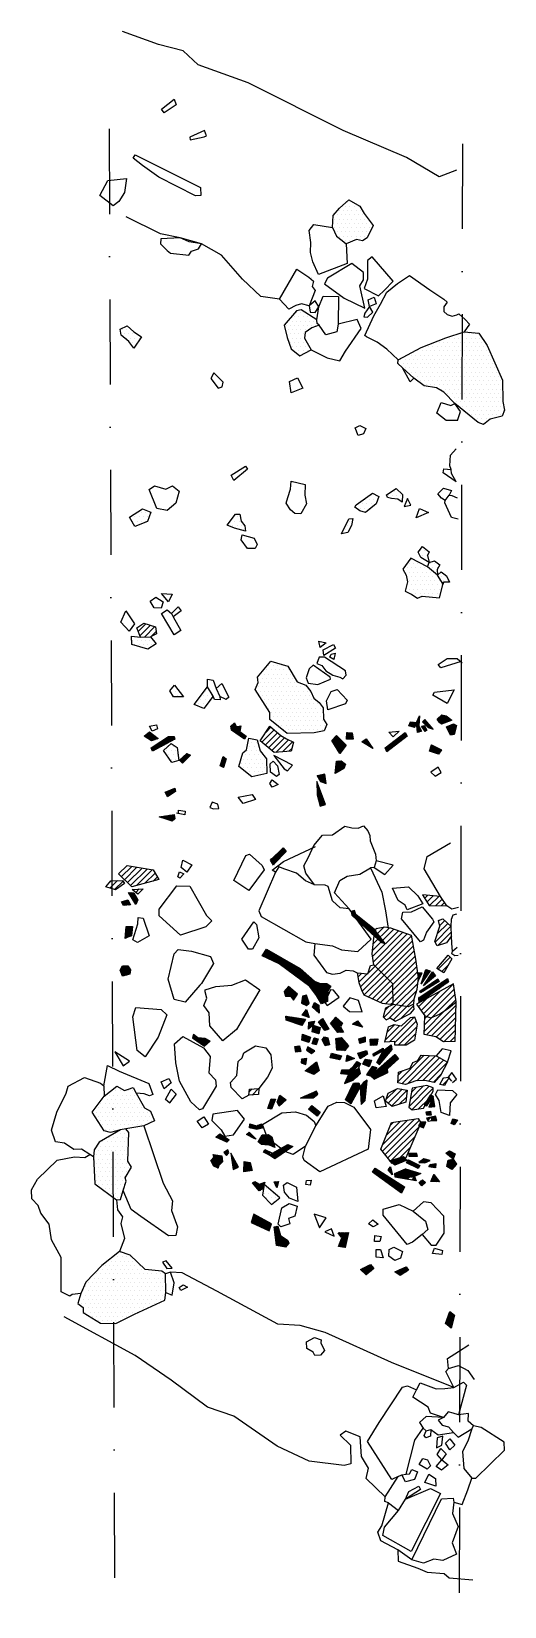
# Model space of a CAD drawing. Header units: metres. Extents: x 25 to 164, y -2060 to -1597.
import ezdxf

# ---------------------------------------------------------------- set-up
doc = ezdxf.new("R2010")
doc.units = ezdxf.units.M
doc.header["$LTSCALE"] = 25
doc.header["$MEASUREMENT"] = 0
doc.linetypes.add('STRICHPUNKTX2', pattern=[2, 1, -0.5, 0, -0.5])
doc.layers.get('0').update_dxf_attribs({"linetype": 'CONTINUOUS'})
for name, color, linetype in [('BEFUND', 1, 'CONTINUOUS'), ('FEUER', 1, 'CONTINUOUS'), ('GRABUNGSGRENZE', 3, 'STRICHPUNKTX2'), ('KNOCHEN', 2, 'CONTINUOUS'), ('KNOCHENSCHRAFF', 2, 'CONTINUOUS'), ('STEINE', 4, 'CONTINUOUS'), ('STEINESCHRAFF', 4, 'CONTINUOUS')]:
    doc.layers.add(name, color=color, linetype=linetype)

# ---------------------------------------------------------------- blocks, each defined once
blk = doc.blocks.new('*X0')
at = {"color": 0}
for p, q in [((129.81, -1894.28), (137.09, -1887.01)), ((131.36, -1894.5), (137.58, -1888.28)), ((128.5, -1893.83), (132.81, -1889.51)), ((129.08, -1891.48), (131.26, -1889.29)), ((132.32, -1895.3), (137.76, -1889.87)), ((134.07, -1895.33), (137.4, -1892)), ((132.2, -1906.04), (139.95, -1898.28)), ((133.37, -1906.63), (141.63, -1898.37)), ((135.17, -1906.6), (143.31, -1898.47)), ((137.76, -1905.78), (144.5, -1899.04)), ((139.6, -1905.7), (145.64, -1899.67)), ((141.19, -1905.89), (146.78, -1900.29)), ((132.34, -1904.12), (133.69, -1902.78)), ((142.66, -1906.19), (144.88, -1903.96)), ((145.32, -1907.06), (146.8, -1905.57)), ((145.46, -1905.15), (145.73, -1904.88)), ((128.79, -1911.21), (131.88, -1908.12)), ((129.39, -1912.38), (133.51, -1908.26)), ((130.35, -1913.19), (134.98, -1908.56)), ((132.64, -1912.67), (134.75, -1910.55)), ((135.43, -1913.41), (141.45, -1907.39)), ((135.84, -1911.23), (139.78, -1907.29)), ((136.25, -1909.06), (137.59, -1907.71)), ((136.35, -1914.26), (142.63, -1907.98)), ((138.33, -1914.04), (141.33, -1911.05)), ((127.71, -1926.43), (137.13, -1917.02)), ((127.75, -1924.62), (135.06, -1917.32)), ((128.48, -1927.43), (138.54, -1917.37)), ((128.87, -1921.74), (133, -1917.61)), ((129.26, -1928.43), (138.54, -1919.15)), ((129.98, -1918.86), (130.93, -1917.91)), ((130.03, -1929.42), (137.23, -1922.22)), ((131.52, -1929.7), (135.92, -1925.3)), ((134.5, -1928.48), (134.61, -1928.38))]:
    blk.add_line(p, q, dxfattribs=at)
blk = doc.blocks.new('*X1')
at = {"color": 0}
for p, q in [((139.42, -1851.08), (139.42, -1851.08)), ((140.09, -1852.18), (141.03, -1851.25)), ((140.76, -1853.28), (142.63, -1851.41)), ((141.52, -1854.29), (144.24, -1851.57)), ((143.25, -1854.32), (145.24, -1852.34)), ((144.99, -1854.35), (145.94, -1853.41)), ((143.19, -1865), (147.82, -1860.36)), ((143.79, -1862.62), (146.9, -1859.52)), ((144.2, -1858.68), (144.3, -1858.58)), ((144.51, -1860.14), (145.98, -1858.67)), ((143.94, -1866.01), (147.93, -1862.02)), ((146.51, -1865.21), (146.62, -1865.1)), ((144.04, -1872.98), (147.59, -1869.43)), ((145.14, -1873.65), (146.99, -1871.8)), ((139.77, -1886.09), (148.57, -1877.29)), ((140.78, -1886.85), (148.79, -1878.84)), ((128.1, -1887.16), (131.77, -1883.48)), ((129.56, -1887.46), (133.31, -1883.71)), ((133.2, -1887.36), (136.86, -1883.7)), ((138.27, -1884.05), (140.8, -1881.53)), ((139.02, -1885.07), (144.69, -1879.4)), ((140.66, -1892.27), (149.28, -1883.65)), ((142.3, -1887.1), (149, -1880.4)), ((146.16, -1885), (149.21, -1881.95)), ((128.42, -1885.07), (129.53, -1883.96)), ((130.93, -1887.86), (134.85, -1883.94)), ((140.03, -1891.14), (146.16, -1885)), ((140.09, -1889.31), (142.3, -1887.1)), ((140.15, -1887.48), (140.78, -1886.85)), ((142.12, -1892.58), (149.23, -1885.47)), ((143.51, -1892.96), (149.19, -1887.28)), ((144.59, -1893.64), (149.15, -1889.09)), ((145.72, -1894.28), (149.11, -1890.9)), ((147.55, -1894.22), (149.06, -1892.71))]:
    blk.add_line(p, q, dxfattribs=at)
blk = doc.blocks.new('*X2')
at = {"color": 0}
for p, q in [((125.19, -1863.55), (128.21, -1860.53)), ((124.76, -1867.52), (131.08, -1861.2)), ((124.8, -1869.24), (132.38, -1861.66)), ((124.95, -1865.56), (129.73, -1860.78)), ((125.04, -1870.77), (133.68, -1862.12)), ((125.54, -1872.04), (134.99, -1862.59)), ((125.83, -1861.14), (126.03, -1860.94)), ((126.42, -1872.93), (136.13, -1863.22)), ((127.3, -1873.82), (136.4, -1864.71)), ((128.17, -1874.71), (136.68, -1866.2)), ((129.05, -1875.6), (136.95, -1867.7)), ((129.93, -1876.49), (137.23, -1869.19)), ((120.5, -1875.31), (121.66, -1874.15)), ((120.79, -1876.79), (123.3, -1874.28)), ((121.23, -1878.11), (126.42, -1872.93)), ((121.73, -1879.39), (127.3, -1873.82)), ((123.47, -1874.11), (125.54, -1872.04)), ((130.72, -1877.46), (137.48, -1870.71)), ((130.77, -1879.18), (137.7, -1872.25)), ((130.82, -1880.9), (137.92, -1873.8)), ((122.36, -1880.52), (128.17, -1874.71)), ((123.56, -1881.09), (129.05, -1875.6)), ((124.75, -1881.66), (129.93, -1876.49)), ((125.95, -1882.23), (130.72, -1877.46)), ((127.15, -1882.8), (130.77, -1879.18)), ((130.86, -1882.62), (138.14, -1875.35)), ((131.77, -1883.48), (137.98, -1877.28)), ((128.6, -1883.11), (130.82, -1880.9)), ((130.2, -1883.28), (130.86, -1882.62)), ((133.31, -1883.71), (137.68, -1879.34)), ((134.85, -1883.94), (136.95, -1881.84))]:
    blk.add_line(p, q, dxfattribs=at)
blk = doc.blocks.new('*X3')
at = {"color": 0}
for p, q in [((51.01, -1845.8), (54.07, -1842.74)), ((51.91, -1846.67), (55.6, -1842.99)), ((52.82, -1847.53), (57.12, -1843.23)), ((53.72, -1848.4), (58.65, -1843.47)), ((55.51, -1848.37), (60.17, -1843.71)), ((57.94, -1847.71), (60.94, -1844.71)), ((60.37, -1847.05), (61.6, -1845.82)), ((47.65, -1849.16), (48.26, -1848.55)), ((47.7, -1847.34), (48.01, -1847.04)), ((48.26, -1848.55), (49.86, -1846.95)), ((48.99, -1849.59), (51.51, -1847.07)), ((54.27, -1849.62), (54.38, -1849.51)), ((55.24, -1850.41), (56.27, -1849.39)), ((88.58, -1908.99), (89.42, -1908.15)), ((89.4, -1909.95), (91.34, -1908.01)), ((91.27, -1909.84), (91.31, -1909.8))]:
    blk.add_line(p, q, dxfattribs=at)
blk = doc.blocks.new('*X4')
at = {"color": 0}
for p, q in [((55.95, -1773.69), (58.21, -1771.43)), ((56.44, -1774.96), (59.55, -1771.86)), ((57.82, -1775.35), (60.89, -1772.29)), ((59.64, -1775.3), (61.23, -1773.72)), ((92.31, -1806.27), (95.92, -1802.67)), ((93.27, -1807.08), (96.88, -1803.47)), ((93.33, -1803.48), (94.96, -1801.86)), ((94.23, -1807.88), (97.84, -1804.28)), ((95.2, -1808.69), (98.95, -1804.94)), ((96.39, -1809.27), (100.1, -1805.55)), ((98.32, -1809.1), (101.29, -1806.13)), ((100.25, -1808.94), (101.1, -1808.09))]:
    blk.add_line(p, q, dxfattribs=at)
blk = doc.blocks.new('*X5')
at = {"color": 0}
for p, q in [((45.625, -1911.25), (45.625, -1911.25)), ((46.875, -1911.25), (46.875, -1911.25)), ((47.5, -1910), (47.5, -1910)), ((48.125, -1908.75), (48.125, -1908.75)), ((48.125, -1911.25), (48.125, -1911.25)), ((48.75, -1910), (48.75, -1910)), ((49.375, -1908.75), (49.375, -1908.75)), ((49.375, -1911.25), (49.375, -1911.25)), ((50, -1907.5), (50, -1907.5)), ((50, -1910), (50, -1910)), ((50.625, -1908.75), (50.625, -1908.75)), ((50.625, -1911.25), (50.625, -1911.25)), ((51.25, -1910), (51.25, -1910)), ((51.875, -1908.75), (51.875, -1908.75)), ((51.875, -1911.25), (51.875, -1911.25)), ((52.5, -1910), (52.5, -1910)), ((53.125, -1908.75), (53.125, -1908.75)), ((53.125, -1911.25), (53.125, -1911.25)), ((53.75, -1910), (53.75, -1910)), ((54.375, -1908.75), (54.375, -1908.75)), ((54.375, -1911.25), (54.375, -1911.25)), ((55, -1910), (55, -1910)), ((55.625, -1911.25), (55.625, -1911.25)), ((42.5, -1915), (42.5, -1915)), ((43.75, -1915), (43.75, -1915)), ((44.375, -1913.75), (44.375, -1913.75)), ((44.375, -1916.25), (44.375, -1916.25)), ((45, -1912.5), (45, -1912.5)), ((45, -1915), (45, -1915)), ((45.625, -1913.75), (45.625, -1913.75)), ((45.625, -1916.25), (45.625, -1916.25)), ((46.25, -1912.5), (46.25, -1912.5)), ((46.25, -1915), (46.25, -1915)), ((46.875, -1913.75), (46.875, -1913.75)), ((46.875, -1916.25), (46.875, -1916.25)), ((47.5, -1912.5), (47.5, -1912.5)), ((47.5, -1915), (47.5, -1915)), ((48.125, -1913.75), (48.125, -1913.75)), ((48.125, -1916.25), (48.125, -1916.25)), ((48.75, -1912.5), (48.75, -1912.5)), ((48.75, -1915), (48.75, -1915)), ((49.375, -1913.75), (49.375, -1913.75)), ((49.375, -1916.25), (49.375, -1916.25)), ((50, -1912.5), (50, -1912.5)), ((50, -1915), (50, -1915)), ((50.625, -1913.75), (50.625, -1913.75)), ((50.625, -1916.25), (50.625, -1916.25)), ((51.25, -1912.5), (51.25, -1912.5)), ((51.25, -1915), (51.25, -1915)), ((51.875, -1913.75), (51.875, -1913.75)), ((51.875, -1916.25), (51.875, -1916.25)), ((52.5, -1912.5), (52.5, -1912.5)), ((52.5, -1915), (52.5, -1915)), ((53.125, -1913.75), (53.125, -1913.75)), ((53.125, -1916.25), (53.125, -1916.25)), ((53.75, -1912.5), (53.75, -1912.5)), ((53.75, -1915), (53.75, -1915)), ((54.375, -1913.75), (54.375, -1913.75)), ((54.375, -1916.25), (54.375, -1916.25)), ((55, -1912.5), (55, -1912.5)), ((55, -1915), (55, -1915)), ((55.625, -1913.75), (55.625, -1913.75)), ((55.625, -1916.25), (55.625, -1916.25)), ((56.25, -1912.5), (56.25, -1912.5)), ((56.25, -1915), (56.25, -1915)), ((56.875, -1913.75), (56.875, -1913.75)), ((56.875, -1916.25), (56.875, -1916.25)), ((57.5, -1915), (57.5, -1915)), ((58.125, -1916.25), (58.125, -1916.25)), ((58.75, -1915), (58.75, -1915)), ((59.375, -1916.25), (59.375, -1916.25)), ((45, -1917.5), (45, -1917.5)), ((45.625, -1918.75), (45.625, -1918.75)), ((46.25, -1917.5), (46.25, -1917.5)), ((46.25, -1920), (46.25, -1920)), ((46.875, -1918.75), (46.875, -1918.75)), ((47.5, -1917.5), (47.5, -1917.5)), ((47.5, -1920), (47.5, -1920)), ((48.125, -1918.75), (48.125, -1918.75)), ((48.75, -1917.5), (48.75, -1917.5)), ((48.75, -1920), (48.75, -1920)), ((49.375, -1918.75), (49.375, -1918.75)), ((50, -1917.5), (50, -1917.5)), ((50, -1920), (50, -1920)), ((50.625, -1918.75), (50.625, -1918.75)), ((51.25, -1917.5), (51.25, -1917.5)), ((51.25, -1920), (51.25, -1920)), ((51.875, -1918.75), (51.875, -1918.75)), ((52.5, -1917.5), (52.5, -1917.5)), ((53.125, -1918.75), (53.125, -1918.75)), ((53.75, -1917.5), (53.75, -1917.5)), ((54.375, -1918.75), (54.375, -1918.75)), ((55, -1917.5), (55, -1917.5)), ((55.625, -1918.75), (55.625, -1918.75)), ((56.25, -1917.5), (56.25, -1917.5)), ((56.875, -1918.75), (56.875, -1918.75)), ((57.5, -1917.5), (57.5, -1917.5)), ((58.125, -1918.75), (58.125, -1918.75)), ((58.75, -1917.5), (58.75, -1917.5)), ((60, -1917.5), (60, -1917.5)), ((45, -1925), (45, -1925)), ((45.625, -1923.75), (45.625, -1923.75)), ((46.25, -1925), (46.25, -1925)), ((46.875, -1923.75), (46.875, -1923.75)), ((47.5, -1922.5), (47.5, -1922.5)), ((47.5, -1925), (47.5, -1925)), ((48.125, -1923.75), (48.125, -1923.75)), ((48.75, -1922.5), (48.75, -1922.5)), ((48.75, -1925), (48.75, -1925)), ((49.375, -1921.25), (49.375, -1921.25)), ((49.375, -1923.75), (49.375, -1923.75)), ((50, -1922.5), (50, -1922.5)), ((50, -1925), (50, -1925)), ((50.625, -1921.25), (50.625, -1921.25)), ((50.625, -1923.75), (50.625, -1923.75)), ((51.25, -1922.5), (51.25, -1922.5)), ((51.25, -1925), (51.25, -1925)), ((51.875, -1921.25), (51.875, -1921.25)), ((51.875, -1923.75), (51.875, -1923.75)), ((52.5, -1922.5), (52.5, -1922.5)), ((52.5, -1925), (52.5, -1925)), ((53.125, -1921.25), (53.125, -1921.25)), ((43.125, -1926.25), (43.125, -1926.25)), ((43.125, -1928.75), (43.125, -1928.75)), ((43.75, -1927.5), (43.75, -1927.5)), ((43.75, -1930), (43.75, -1930)), ((44.375, -1926.25), (44.375, -1926.25)), ((44.375, -1928.75), (44.375, -1928.75)), ((45, -1927.5), (45, -1927.5)), ((45, -1930), (45, -1930)), ((45.625, -1926.25), (45.625, -1926.25)), ((45.625, -1928.75), (45.625, -1928.75)), ((46.25, -1927.5), (46.25, -1927.5)), ((46.25, -1930), (46.25, -1930)), ((46.875, -1926.25), (46.875, -1926.25)), ((46.875, -1928.75), (46.875, -1928.75)), ((47.5, -1927.5), (47.5, -1927.5)), ((47.5, -1930), (47.5, -1930)), ((48.125, -1926.25), (48.125, -1926.25)), ((48.125, -1928.75), (48.125, -1928.75)), ((48.75, -1927.5), (48.75, -1927.5)), ((48.75, -1930), (48.75, -1930)), ((49.375, -1926.25), (49.375, -1926.25)), ((49.375, -1928.75), (49.375, -1928.75)), ((50, -1927.5), (50, -1927.5)), ((50, -1930), (50, -1930)), ((50.625, -1926.25), (50.625, -1926.25)), ((50.625, -1928.75), (50.625, -1928.75)), ((51.25, -1927.5), (51.25, -1927.5)), ((51.25, -1930), (51.25, -1930)), ((51.875, -1926.25), (51.875, -1926.25)), ((51.875, -1928.75), (51.875, -1928.75)), ((52.5, -1927.5), (52.5, -1927.5)), ((52.5, -1930), (52.5, -1930)), ((43.125, -1931.25), (43.125, -1931.25)), ((43.125, -1933.75), (43.125, -1933.75)), ((43.75, -1932.5), (43.75, -1932.5)), ((44.375, -1931.25), (44.375, -1931.25)), ((44.375, -1933.75), (44.375, -1933.75)), ((45, -1932.5), (45, -1932.5)), ((45.625, -1931.25), (45.625, -1931.25)), ((45.625, -1933.75), (45.625, -1933.75)), ((46.25, -1932.5), (46.25, -1932.5)), ((46.875, -1931.25), (46.875, -1931.25)), ((46.875, -1933.75), (46.875, -1933.75)), ((47.5, -1932.5), (47.5, -1932.5)), ((48.125, -1931.25), (48.125, -1931.25)), ((48.125, -1933.75), (48.125, -1933.75)), ((48.75, -1932.5), (48.75, -1932.5)), ((49.375, -1931.25), (49.375, -1931.25)), ((49.375, -1933.75), (49.375, -1933.75)), ((50, -1932.5), (50, -1932.5)), ((50.625, -1931.25), (50.625, -1931.25)), ((50.625, -1933.75), (50.625, -1933.75)), ((51.25, -1932.5), (51.25, -1932.5)), ((51.875, -1931.25), (51.875, -1931.25)), ((51.875, -1933.75), (51.875, -1933.75)), ((52.5, -1932.5), (52.5, -1932.5)), ((53.125, -1931.25), (53.125, -1931.25)), ((43.75, -1935), (43.75, -1935)), ((44.375, -1936.25), (44.375, -1936.25)), ((45, -1935), (45, -1935)), ((45.625, -1936.25), (45.625, -1936.25)), ((46.25, -1935), (46.25, -1935)), ((46.25, -1937.5), (46.25, -1937.5)), ((46.875, -1936.25), (46.875, -1936.25)), ((46.875, -1938.75), (46.875, -1938.75)), ((47.5, -1935), (47.5, -1935)), ((47.5, -1937.5), (47.5, -1937.5)), ((48.125, -1936.25), (48.125, -1936.25)), ((48.125, -1938.75), (48.125, -1938.75)), ((48.75, -1935), (48.75, -1935)), ((48.75, -1937.5), (48.75, -1937.5)), ((49.375, -1936.25), (49.375, -1936.25)), ((49.375, -1938.75), (49.375, -1938.75)), ((50, -1935), (50, -1935)), ((50, -1937.5), (50, -1937.5)), ((50.625, -1936.25), (50.625, -1936.25)), ((50.625, -1938.75), (50.625, -1938.75)), ((51.25, -1935), (51.25, -1935)), ((51.25, -1937.5), (51.25, -1937.5)), ((51.875, -1936.25), (51.875, -1936.25)), ((93.125, -1938.75), (93.125, -1938.75)), ((93.75, -1937.5), (93.75, -1937.5)), ((94.375, -1938.75), (94.375, -1938.75)), ((95.625, -1938.75), (95.625, -1938.75)), ((48.75, -1940), (48.75, -1940)), ((50, -1940), (50, -1940)), ((93.75, -1940), (93.75, -1940)), ((94.375, -1941.25), (94.375, -1941.25)), ((95, -1940), (95, -1940)), ((95.625, -1941.25), (95.625, -1941.25)), ((96.25, -1940), (96.25, -1940)), ((48.75, -1957.5), (48.75, -1957.5)), ((50, -1957.5), (50, -1957.5)), ((50.625, -1956.25), (50.625, -1956.25)), ((51.25, -1957.5), (51.25, -1957.5)), ((52.5, -1957.5), (52.5, -1957.5)), ((53.75, -1957.5), (53.75, -1957.5)), ((43.75, -1962.5), (43.75, -1962.5)), ((44.375, -1961.25), (44.375, -1961.25)), ((45, -1962.5), (45, -1962.5)), ((45.625, -1961.25), (45.625, -1961.25)), ((46.25, -1960), (46.25, -1960)), ((46.25, -1962.5), (46.25, -1962.5)), ((46.875, -1961.25), (46.875, -1961.25)), ((47.5, -1960), (47.5, -1960)), ((47.5, -1962.5), (47.5, -1962.5)), ((48.125, -1958.75), (48.125, -1958.75)), ((48.125, -1961.25), (48.125, -1961.25)), ((48.75, -1960), (48.75, -1960)), ((48.75, -1962.5), (48.75, -1962.5)), ((49.375, -1958.75), (49.375, -1958.75)), ((49.375, -1961.25), (49.375, -1961.25)), ((50, -1960), (50, -1960)), ((50, -1962.5), (50, -1962.5)), ((50.625, -1958.75), (50.625, -1958.75)), ((50.625, -1961.25), (50.625, -1961.25)), ((51.25, -1960), (51.25, -1960)), ((51.25, -1962.5), (51.25, -1962.5)), ((51.875, -1958.75), (51.875, -1958.75)), ((51.875, -1961.25), (51.875, -1961.25)), ((52.5, -1960), (52.5, -1960)), ((52.5, -1962.5), (52.5, -1962.5)), ((53.125, -1958.75), (53.125, -1958.75)), ((53.125, -1961.25), (53.125, -1961.25)), ((53.75, -1960), (53.75, -1960)), ((53.75, -1962.5), (53.75, -1962.5)), ((54.375, -1958.75), (54.375, -1958.75)), ((54.375, -1961.25), (54.375, -1961.25)), ((55, -1960), (55, -1960)), ((55, -1962.5), (55, -1962.5)), ((55.625, -1961.25), (55.625, -1961.25)), ((56.25, -1960), (56.25, -1960)), ((56.25, -1962.5), (56.25, -1962.5)), ((56.875, -1961.25), (56.875, -1961.25)), ((57.5, -1962.5), (57.5, -1962.5)), ((58.125, -1961.25), (58.125, -1961.25)), ((58.75, -1962.5), (58.75, -1962.5)), ((60, -1962.5), (60, -1962.5)), ((61.25, -1962.5), (61.25, -1962.5)), ((62.5, -1962.5), (62.5, -1962.5)), ((63.75, -1962.5), (63.75, -1962.5)), ((40.625, -1966.25), (40.625, -1966.25)), ((41.25, -1965), (41.25, -1965)), ((41.875, -1963.75), (41.875, -1963.75)), ((41.875, -1966.25), (41.875, -1966.25)), ((42.5, -1965), (42.5, -1965)), ((43.125, -1963.75), (43.125, -1963.75)), ((43.125, -1966.25), (43.125, -1966.25)), ((43.75, -1965), (43.75, -1965)), ((44.375, -1963.75), (44.375, -1963.75)), ((44.375, -1966.25), (44.375, -1966.25)), ((45, -1965), (45, -1965)), ((45.625, -1963.75), (45.625, -1963.75)), ((45.625, -1966.25), (45.625, -1966.25)), ((46.25, -1965), (46.25, -1965)), ((46.875, -1963.75), (46.875, -1963.75)), ((46.875, -1966.25), (46.875, -1966.25)), ((47.5, -1965), (47.5, -1965)), ((48.125, -1963.75), (48.125, -1963.75)), ((48.125, -1966.25), (48.125, -1966.25)), ((48.75, -1965), (48.75, -1965)), ((49.375, -1963.75), (49.375, -1963.75)), ((49.375, -1966.25), (49.375, -1966.25)), ((50, -1965), (50, -1965)), ((50.625, -1963.75), (50.625, -1963.75)), ((50.625, -1966.25), (50.625, -1966.25)), ((51.25, -1965), (51.25, -1965)), ((51.875, -1963.75), (51.875, -1963.75)), ((51.875, -1966.25), (51.875, -1966.25)), ((52.5, -1965), (52.5, -1965)), ((53.125, -1963.75), (53.125, -1963.75)), ((53.125, -1966.25), (53.125, -1966.25)), ((53.75, -1965), (53.75, -1965)), ((54.375, -1963.75), (54.375, -1963.75)), ((54.375, -1966.25), (54.375, -1966.25)), ((55, -1965), (55, -1965)), ((55.625, -1963.75), (55.625, -1963.75)), ((55.625, -1966.25), (55.625, -1966.25)), ((56.25, -1965), (56.25, -1965)), ((56.875, -1963.75), (56.875, -1963.75)), ((56.875, -1966.25), (56.875, -1966.25)), ((57.5, -1965), (57.5, -1965)), ((58.125, -1963.75), (58.125, -1963.75)), ((58.125, -1966.25), (58.125, -1966.25)), ((58.75, -1965), (58.75, -1965)), ((59.375, -1963.75), (59.375, -1963.75)), ((59.375, -1966.25), (59.375, -1966.25)), ((60, -1965), (60, -1965)), ((60.625, -1963.75), (60.625, -1963.75)), ((60.625, -1966.25), (60.625, -1966.25)), ((61.25, -1965), (61.25, -1965)), ((61.875, -1963.75), (61.875, -1963.75)), ((61.875, -1966.25), (61.875, -1966.25)), ((62.5, -1965), (62.5, -1965)), ((63.125, -1963.75), (63.125, -1963.75)), ((63.125, -1966.25), (63.125, -1966.25)), ((63.75, -1965), (63.75, -1965)), ((38.75, -1970), (38.75, -1970)), ((39.375, -1968.75), (39.375, -1968.75)), ((39.375, -1971.25), (39.375, -1971.25)), ((40, -1967.5), (40, -1967.5)), ((40, -1970), (40, -1970)), ((40.625, -1968.75), (40.625, -1968.75)), ((40.625, -1971.25), (40.625, -1971.25)), ((41.25, -1967.5), (41.25, -1967.5)), ((41.25, -1970), (41.25, -1970)), ((41.875, -1968.75), (41.875, -1968.75)), ((41.875, -1971.25), (41.875, -1971.25)), ((42.5, -1967.5), (42.5, -1967.5)), ((42.5, -1970), (42.5, -1970)), ((43.125, -1968.75), (43.125, -1968.75)), ((43.125, -1971.25), (43.125, -1971.25)), ((43.75, -1967.5), (43.75, -1967.5)), ((43.75, -1970), (43.75, -1970)), ((44.375, -1968.75), (44.375, -1968.75)), ((44.375, -1971.25), (44.375, -1971.25)), ((45, -1967.5), (45, -1967.5)), ((45, -1970), (45, -1970)), ((45.625, -1968.75), (45.625, -1968.75)), ((45.625, -1971.25), (45.625, -1971.25)), ((46.25, -1967.5), (46.25, -1967.5)), ((46.25, -1970), (46.25, -1970)), ((46.875, -1968.75), (46.875, -1968.75)), ((46.875, -1971.25), (46.875, -1971.25)), ((47.5, -1967.5), (47.5, -1967.5)), ((47.5, -1970), (47.5, -1970)), ((48.125, -1968.75), (48.125, -1968.75)), ((48.125, -1971.25), (48.125, -1971.25)), ((48.75, -1967.5), (48.75, -1967.5)), ((48.75, -1970), (48.75, -1970)), ((49.375, -1968.75), (49.375, -1968.75)), ((49.375, -1971.25), (49.375, -1971.25)), ((50, -1967.5), (50, -1967.5)), ((50, -1970), (50, -1970)), ((50.625, -1968.75), (50.625, -1968.75)), ((50.625, -1971.25), (50.625, -1971.25)), ((51.25, -1967.5), (51.25, -1967.5)), ((51.25, -1970), (51.25, -1970)), ((51.875, -1968.75), (51.875, -1968.75)), ((51.875, -1971.25), (51.875, -1971.25)), ((52.5, -1967.5), (52.5, -1967.5)), ((52.5, -1970), (52.5, -1970)), ((53.125, -1968.75), (53.125, -1968.75)), ((53.125, -1971.25), (53.125, -1971.25)), ((53.75, -1967.5), (53.75, -1967.5)), ((53.75, -1970), (53.75, -1970)), ((54.375, -1968.75), (54.375, -1968.75)), ((54.375, -1971.25), (54.375, -1971.25)), ((55, -1967.5), (55, -1967.5)), ((55, -1970), (55, -1970)), ((55.625, -1968.75), (55.625, -1968.75)), ((55.625, -1971.25), (55.625, -1971.25)), ((56.25, -1967.5), (56.25, -1967.5)), ((56.25, -1970), (56.25, -1970)), ((56.875, -1968.75), (56.875, -1968.75)), ((56.875, -1971.25), (56.875, -1971.25)), ((57.5, -1967.5), (57.5, -1967.5)), ((57.5, -1970), (57.5, -1970)), ((58.125, -1968.75), (58.125, -1968.75)), ((58.125, -1971.25), (58.125, -1971.25)), ((58.75, -1967.5), (58.75, -1967.5)), ((58.75, -1970), (58.75, -1970)), ((59.375, -1968.75), (59.375, -1968.75)), ((59.375, -1971.25), (59.375, -1971.25)), ((60, -1967.5), (60, -1967.5)), ((60, -1970), (60, -1970)), ((60.625, -1968.75), (60.625, -1968.75)), ((60.625, -1971.25), (60.625, -1971.25)), ((61.25, -1967.5), (61.25, -1967.5)), ((61.25, -1970), (61.25, -1970)), ((61.875, -1968.75), (61.875, -1968.75)), ((62.5, -1967.5), (62.5, -1967.5)), ((62.5, -1970), (62.5, -1970)), ((63.125, -1968.75), (63.125, -1968.75)), ((63.75, -1967.5), (63.75, -1967.5)), ((63.75, -1970), (63.75, -1970)), ((40, -1972.5), (40, -1972.5)), ((40.625, -1973.75), (40.625, -1973.75)), ((41.25, -1972.5), (41.25, -1972.5)), ((41.875, -1973.75), (41.875, -1973.75)), ((42.5, -1972.5), (42.5, -1972.5)), ((42.5, -1975), (42.5, -1975)), ((43.125, -1973.75), (43.125, -1973.75)), ((43.75, -1972.5), (43.75, -1972.5)), ((43.75, -1975), (43.75, -1975)), ((44.375, -1973.75), (44.375, -1973.75)), ((44.375, -1976.25), (44.375, -1976.25)), ((45, -1972.5), (45, -1972.5)), ((45, -1975), (45, -1975)), ((45.625, -1973.75), (45.625, -1973.75)), ((45.625, -1976.25), (45.625, -1976.25)), ((46.25, -1972.5), (46.25, -1972.5)), ((46.25, -1975), (46.25, -1975)), ((46.875, -1973.75), (46.875, -1973.75)), ((46.875, -1976.25), (46.875, -1976.25)), ((47.5, -1972.5), (47.5, -1972.5)), ((47.5, -1975), (47.5, -1975)), ((48.125, -1973.75), (48.125, -1973.75)), ((48.125, -1976.25), (48.125, -1976.25)), ((48.75, -1972.5), (48.75, -1972.5)), ((48.75, -1975), (48.75, -1975)), ((49.375, -1973.75), (49.375, -1973.75)), ((49.375, -1976.25), (49.375, -1976.25)), ((50, -1972.5), (50, -1972.5)), ((50, -1975), (50, -1975)), ((50.625, -1973.75), (50.625, -1973.75)), ((50.625, -1976.25), (50.625, -1976.25)), ((51.25, -1972.5), (51.25, -1972.5)), ((51.25, -1975), (51.25, -1975)), ((51.875, -1973.75), (51.875, -1973.75)), ((52.5, -1972.5), (52.5, -1972.5)), ((52.5, -1975), (52.5, -1975)), ((53.125, -1973.75), (53.125, -1973.75)), ((53.75, -1972.5), (53.75, -1972.5)), ((54.375, -1973.75), (54.375, -1973.75)), ((55, -1972.5), (55, -1972.5)), ((55.625, -1973.75), (55.625, -1973.75)), ((56.25, -1972.5), (56.25, -1972.5)), ((57.5, -1972.5), (57.5, -1972.5)), ((58.75, -1972.5), (58.75, -1972.5))]:
    blk.add_line(p, q, dxfattribs=at)
blk = doc.blocks.new('*X6')
at = {"color": 0}
for p, q in [((117.5, -1647.5), (117.5, -1647.5)), ((118.75, -1647.5), (118.75, -1647.5)), ((114.375, -1651.25), (114.375, -1651.25)), ((115, -1650), (115, -1650)), ((115.625, -1651.25), (115.625, -1651.25)), ((116.25, -1650), (116.25, -1650)), ((116.875, -1648.75), (116.875, -1648.75)), ((116.875, -1651.25), (116.875, -1651.25)), ((117.5, -1650), (117.5, -1650)), ((118.125, -1648.75), (118.125, -1648.75)), ((118.125, -1651.25), (118.125, -1651.25)), ((118.75, -1650), (118.75, -1650)), ((119.375, -1648.75), (119.375, -1648.75)), ((119.375, -1651.25), (119.375, -1651.25)), ((120, -1650), (120, -1650)), ((120.625, -1648.75), (120.625, -1648.75)), ((120.625, -1651.25), (120.625, -1651.25)), ((121.25, -1650), (121.25, -1650)), ((121.875, -1651.25), (121.875, -1651.25)), ((113.125, -1653.75), (113.125, -1653.75)), ((113.75, -1652.5), (113.75, -1652.5)), ((113.75, -1655), (113.75, -1655)), ((114.375, -1653.75), (114.375, -1653.75)), ((114.375, -1656.25), (114.375, -1656.25)), ((115, -1652.5), (115, -1652.5)), ((115, -1655), (115, -1655)), ((115.625, -1653.75), (115.625, -1653.75)), ((115.625, -1656.25), (115.625, -1656.25)), ((116.25, -1652.5), (116.25, -1652.5)), ((116.25, -1655), (116.25, -1655)), ((116.875, -1653.75), (116.875, -1653.75)), ((116.875, -1656.25), (116.875, -1656.25)), ((117.5, -1652.5), (117.5, -1652.5)), ((117.5, -1655), (117.5, -1655)), ((118.125, -1653.75), (118.125, -1653.75)), ((118.125, -1656.25), (118.125, -1656.25)), ((118.75, -1652.5), (118.75, -1652.5)), ((118.75, -1655), (118.75, -1655)), ((119.375, -1653.75), (119.375, -1653.75)), ((119.375, -1656.25), (119.375, -1656.25)), ((120, -1652.5), (120, -1652.5)), ((120, -1655), (120, -1655)), ((120.625, -1653.75), (120.625, -1653.75)), ((120.625, -1656.25), (120.625, -1656.25)), ((121.25, -1652.5), (121.25, -1652.5)), ((121.25, -1655), (121.25, -1655)), ((121.875, -1653.75), (121.875, -1653.75)), ((121.875, -1656.25), (121.875, -1656.25)), ((122.5, -1652.5), (122.5, -1652.5)), ((122.5, -1655), (122.5, -1655)), ((123.125, -1653.75), (123.125, -1653.75)), ((123.125, -1656.25), (123.125, -1656.25)), ((123.75, -1655), (123.75, -1655)), ((124.375, -1653.75), (124.375, -1653.75)), ((115, -1657.5), (115, -1657.5)), ((116.25, -1657.5), (116.25, -1657.5)), ((116.875, -1658.75), (116.875, -1658.75)), ((117.5, -1657.5), (117.5, -1657.5)), ((118.125, -1658.75), (118.125, -1658.75)), ((118.75, -1657.5), (118.75, -1657.5)), ((119.375, -1658.75), (119.375, -1658.75)), ((120, -1657.5), (120, -1657.5)), ((121.25, -1657.5), (121.25, -1657.5)), ((121.875, -1658.75), (121.875, -1658.75)), ((122.5, -1657.5), (122.5, -1657.5)), ((102.5, -1680), (102.5, -1680)), ((103.75, -1680), (103.75, -1680)), ((105, -1680), (105, -1680)), ((99.375, -1683.75), (99.375, -1683.75)), ((100, -1682.5), (100, -1682.5)), ((100.625, -1683.75), (100.625, -1683.75)), ((101.25, -1682.5), (101.25, -1682.5)), ((101.875, -1681.25), (101.875, -1681.25)), ((101.875, -1683.75), (101.875, -1683.75)), ((102.5, -1682.5), (102.5, -1682.5)), ((103.125, -1681.25), (103.125, -1681.25)), ((103.125, -1683.75), (103.125, -1683.75)), ((103.75, -1682.5), (103.75, -1682.5)), ((104.375, -1681.25), (104.375, -1681.25)), ((104.375, -1683.75), (104.375, -1683.75)), ((105, -1682.5), (105, -1682.5)), ((105.625, -1681.25), (105.625, -1681.25)), ((105.625, -1683.75), (105.625, -1683.75)), ((106.25, -1682.5), (106.25, -1682.5)), ((106.875, -1681.25), (106.875, -1681.25)), ((106.875, -1683.75), (106.875, -1683.75)), ((107.5, -1682.5), (107.5, -1682.5)), ((108.125, -1683.75), (108.125, -1683.75)), ((51.25, -1685), (51.25, -1685)), ((51.875, -1686.25), (51.875, -1686.25)), ((52.5, -1685), (52.5, -1685)), ((52.5, -1687.5), (52.5, -1687.5)), ((53.125, -1686.25), (53.125, -1686.25)), ((53.75, -1685), (53.75, -1685)), ((53.75, -1687.5), (53.75, -1687.5)), ((54.375, -1686.25), (54.375, -1686.25)), ((54.375, -1688.75), (54.375, -1688.75)), ((55, -1687.5), (55, -1687.5)), ((55.625, -1688.75), (55.625, -1688.75)), ((56.25, -1687.5), (56.25, -1687.5)), ((100, -1685), (100, -1685)), ((100, -1687.5), (100, -1687.5)), ((100.625, -1686.25), (100.625, -1686.25)), ((100.625, -1688.75), (100.625, -1688.75)), ((101.25, -1685), (101.25, -1685)), ((101.25, -1687.5), (101.25, -1687.5)), ((101.875, -1686.25), (101.875, -1686.25)), ((101.875, -1688.75), (101.875, -1688.75)), ((102.5, -1685), (102.5, -1685)), ((102.5, -1687.5), (102.5, -1687.5)), ((103.125, -1686.25), (103.125, -1686.25)), ((103.125, -1688.75), (103.125, -1688.75)), ((103.75, -1685), (103.75, -1685)), ((103.75, -1687.5), (103.75, -1687.5)), ((104.375, -1686.25), (104.375, -1686.25)), ((104.375, -1688.75), (104.375, -1688.75)), ((105, -1685), (105, -1685)), ((143.125, -1688.75), (143.125, -1688.75)), ((144.375, -1688.75), (144.375, -1688.75)), ((145.625, -1688.75), (145.625, -1688.75)), ((146.25, -1687.5), (146.25, -1687.5)), ((146.875, -1688.75), (146.875, -1688.75)), ((147.5, -1687.5), (147.5, -1687.5)), ((148.125, -1688.75), (148.125, -1688.75)), ((148.75, -1687.5), (148.75, -1687.5)), ((149.375, -1688.75), (149.375, -1688.75)), ((150, -1687.5), (150, -1687.5)), ((150.625, -1686.25), (150.625, -1686.25)), ((150.625, -1688.75), (150.625, -1688.75)), ((151.25, -1687.5), (151.25, -1687.5)), ((151.875, -1686.25), (151.875, -1686.25)), ((151.875, -1688.75), (151.875, -1688.75)), ((152.5, -1687.5), (152.5, -1687.5)), ((153.125, -1686.25), (153.125, -1686.25)), ((153.125, -1688.75), (153.125, -1688.75)), ((153.75, -1687.5), (153.75, -1687.5)), ((154.375, -1686.25), (154.375, -1686.25)), ((154.375, -1688.75), (154.375, -1688.75)), ((155, -1687.5), (155, -1687.5)), ((155.625, -1686.25), (155.625, -1686.25)), ((155.625, -1688.75), (155.625, -1688.75)), ((156.25, -1687.5), (156.25, -1687.5)), ((156.875, -1688.75), (156.875, -1688.75)), ((101.25, -1690), (101.25, -1690)), ((101.875, -1691.25), (101.875, -1691.25)), ((102.5, -1690), (102.5, -1690)), ((103.125, -1691.25), (103.125, -1691.25)), ((103.75, -1690), (103.75, -1690)), ((103.75, -1692.5), (103.75, -1692.5)), ((104.375, -1691.25), (104.375, -1691.25)), ((105, -1690), (105, -1690)), ((105.625, -1691.25), (105.625, -1691.25)), ((133.125, -1693.75), (133.125, -1693.75)), ((134.375, -1693.75), (134.375, -1693.75)), ((135, -1692.5), (135, -1692.5)), ((135.625, -1693.75), (135.625, -1693.75)), ((136.25, -1692.5), (136.25, -1692.5)), ((136.875, -1693.75), (136.875, -1693.75)), ((137.5, -1692.5), (137.5, -1692.5)), ((138.125, -1691.25), (138.125, -1691.25)), ((138.125, -1693.75), (138.125, -1693.75)), ((138.75, -1692.5), (138.75, -1692.5)), ((139.375, -1691.25), (139.375, -1691.25)), ((139.375, -1693.75), (139.375, -1693.75)), ((140, -1690), (140, -1690)), ((140, -1692.5), (140, -1692.5)), ((140.625, -1691.25), (140.625, -1691.25)), ((140.625, -1693.75), (140.625, -1693.75)), ((141.25, -1690), (141.25, -1690)), ((141.25, -1692.5), (141.25, -1692.5)), ((141.875, -1691.25), (141.875, -1691.25)), ((141.875, -1693.75), (141.875, -1693.75)), ((142.5, -1690), (142.5, -1690)), ((142.5, -1692.5), (142.5, -1692.5)), ((143.125, -1691.25), (143.125, -1691.25)), ((143.125, -1693.75), (143.125, -1693.75)), ((143.75, -1690), (143.75, -1690)), ((143.75, -1692.5), (143.75, -1692.5)), ((144.375, -1691.25), (144.375, -1691.25)), ((144.375, -1693.75), (144.375, -1693.75)), ((145, -1690), (145, -1690)), ((145, -1692.5), (145, -1692.5)), ((145.625, -1691.25), (145.625, -1691.25)), ((145.625, -1693.75), (145.625, -1693.75)), ((146.25, -1690), (146.25, -1690)), ((146.25, -1692.5), (146.25, -1692.5)), ((146.875, -1691.25), (146.875, -1691.25)), ((146.875, -1693.75), (146.875, -1693.75)), ((147.5, -1690), (147.5, -1690)), ((147.5, -1692.5), (147.5, -1692.5)), ((148.125, -1691.25), (148.125, -1691.25)), ((148.125, -1693.75), (148.125, -1693.75)), ((148.75, -1690), (148.75, -1690)), ((148.75, -1692.5), (148.75, -1692.5)), ((149.375, -1691.25), (149.375, -1691.25)), ((149.375, -1693.75), (149.375, -1693.75)), ((150, -1690), (150, -1690)), ((150, -1692.5), (150, -1692.5)), ((150.625, -1691.25), (150.625, -1691.25)), ((150.625, -1693.75), (150.625, -1693.75)), ((151.25, -1690), (151.25, -1690)), ((151.25, -1692.5), (151.25, -1692.5)), ((151.875, -1691.25), (151.875, -1691.25)), ((151.875, -1693.75), (151.875, -1693.75)), ((152.5, -1690), (152.5, -1690)), ((152.5, -1692.5), (152.5, -1692.5)), ((153.125, -1691.25), (153.125, -1691.25)), ((153.125, -1693.75), (153.125, -1693.75)), ((153.75, -1690), (153.75, -1690)), ((153.75, -1692.5), (153.75, -1692.5)), ((154.375, -1691.25), (154.375, -1691.25)), ((154.375, -1693.75), (154.375, -1693.75)), ((155, -1690), (155, -1690)), ((155, -1692.5), (155, -1692.5)), ((155.625, -1691.25), (155.625, -1691.25)), ((155.625, -1693.75), (155.625, -1693.75)), ((156.25, -1690), (156.25, -1690)), ((156.25, -1692.5), (156.25, -1692.5)), ((156.875, -1691.25), (156.875, -1691.25)), ((156.875, -1693.75), (156.875, -1693.75)), ((157.5, -1690), (157.5, -1690)), ((157.5, -1692.5), (157.5, -1692.5)), ((158.125, -1691.25), (158.125, -1691.25)), ((158.125, -1693.75), (158.125, -1693.75)), ((158.75, -1692.5), (158.75, -1692.5)), ((159.375, -1693.75), (159.375, -1693.75)), ((132.5, -1695), (132.5, -1695)), ((133.75, -1695), (133.75, -1695)), ((134.375, -1696.25), (134.375, -1696.25)), ((135, -1695), (135, -1695)), ((135, -1697.5), (135, -1697.5)), ((135.625, -1696.25), (135.625, -1696.25)), ((136.25, -1695), (136.25, -1695)), ((136.25, -1697.5), (136.25, -1697.5)), ((136.875, -1696.25), (136.875, -1696.25)), ((137.5, -1695), (137.5, -1695)), ((137.5, -1697.5), (137.5, -1697.5)), ((138.125, -1696.25), (138.125, -1696.25)), ((138.75, -1695), (138.75, -1695)), ((138.75, -1697.5), (138.75, -1697.5)), ((139.375, -1696.25), (139.375, -1696.25)), ((140, -1695), (140, -1695)), ((140, -1697.5), (140, -1697.5)), ((140.625, -1696.25), (140.625, -1696.25)), ((141.25, -1695), (141.25, -1695)), ((141.25, -1697.5), (141.25, -1697.5)), ((141.875, -1696.25), (141.875, -1696.25)), ((142.5, -1695), (142.5, -1695)), ((142.5, -1697.5), (142.5, -1697.5)), ((143.125, -1696.25), (143.125, -1696.25)), ((143.75, -1695), (143.75, -1695)), ((143.75, -1697.5), (143.75, -1697.5)), ((144.375, -1696.25), (144.375, -1696.25)), ((145, -1695), (145, -1695)), ((145, -1697.5), (145, -1697.5)), ((145.625, -1696.25), (145.625, -1696.25)), ((146.25, -1695), (146.25, -1695)), ((146.25, -1697.5), (146.25, -1697.5)), ((146.875, -1696.25), (146.875, -1696.25)), ((147.5, -1695), (147.5, -1695)), ((147.5, -1697.5), (147.5, -1697.5)), ((148.125, -1696.25), (148.125, -1696.25)), ((148.75, -1695), (148.75, -1695)), ((148.75, -1697.5), (148.75, -1697.5)), ((149.375, -1696.25), (149.375, -1696.25)), ((150, -1695), (150, -1695)), ((150, -1697.5), (150, -1697.5)), ((150.625, -1696.25), (150.625, -1696.25)), ((151.25, -1695), (151.25, -1695)), ((151.25, -1697.5), (151.25, -1697.5)), ((151.875, -1696.25), (151.875, -1696.25)), ((152.5, -1695), (152.5, -1695)), ((152.5, -1697.5), (152.5, -1697.5)), ((153.125, -1696.25), (153.125, -1696.25)), ((153.75, -1695), (153.75, -1695)), ((153.75, -1697.5), (153.75, -1697.5)), ((154.375, -1696.25), (154.375, -1696.25)), ((155, -1695), (155, -1695)), ((155, -1697.5), (155, -1697.5)), ((155.625, -1696.25), (155.625, -1696.25)), ((156.25, -1695), (156.25, -1695)), ((156.25, -1697.5), (156.25, -1697.5)), ((156.875, -1696.25), (156.875, -1696.25)), ((157.5, -1695), (157.5, -1695)), ((157.5, -1697.5), (157.5, -1697.5)), ((158.125, -1696.25), (158.125, -1696.25)), ((158.75, -1695), (158.75, -1695)), ((158.75, -1697.5), (158.75, -1697.5)), ((159.375, -1696.25), (159.375, -1696.25)), ((160, -1695), (160, -1695)), ((160, -1697.5), (160, -1697.5)), ((160.625, -1696.25), (160.625, -1696.25)), ((161.25, -1697.5), (161.25, -1697.5)), ((136.875, -1698.75), (136.875, -1698.75)), ((138.125, -1698.75), (138.125, -1698.75)), ((138.75, -1700), (138.75, -1700)), ((139.375, -1698.75), (139.375, -1698.75)), ((140, -1700), (140, -1700)), ((140.625, -1698.75), (140.625, -1698.75)), ((140.625, -1701.25), (140.625, -1701.25)), ((141.25, -1700), (141.25, -1700)), ((141.875, -1698.75), (141.875, -1698.75)), ((141.875, -1701.25), (141.875, -1701.25)), ((142.5, -1700), (142.5, -1700)), ((143.125, -1698.75), (143.125, -1698.75)), ((143.125, -1701.25), (143.125, -1701.25)), ((143.75, -1700), (143.75, -1700)), ((144.375, -1698.75), (144.375, -1698.75)), ((144.375, -1701.25), (144.375, -1701.25)), ((145, -1700), (145, -1700)), ((145, -1702.5), (145, -1702.5)), ((145.625, -1698.75), (145.625, -1698.75)), ((145.625, -1701.25), (145.625, -1701.25)), ((146.25, -1700), (146.25, -1700)), ((146.25, -1702.5), (146.25, -1702.5)), ((146.875, -1698.75), (146.875, -1698.75)), ((146.875, -1701.25), (146.875, -1701.25)), ((147.5, -1700), (147.5, -1700)), ((147.5, -1702.5), (147.5, -1702.5)), ((148.125, -1698.75), (148.125, -1698.75)), ((148.125, -1701.25), (148.125, -1701.25)), ((148.75, -1700), (148.75, -1700)), ((148.75, -1702.5), (148.75, -1702.5)), ((149.375, -1698.75), (149.375, -1698.75)), ((149.375, -1701.25), (149.375, -1701.25)), ((150, -1700), (150, -1700)), ((150, -1702.5), (150, -1702.5)), ((150.625, -1698.75), (150.625, -1698.75)), ((150.625, -1701.25), (150.625, -1701.25)), ((151.25, -1700), (151.25, -1700)), ((151.25, -1702.5), (151.25, -1702.5)), ((151.875, -1698.75), (151.875, -1698.75)), ((151.875, -1701.25), (151.875, -1701.25)), ((152.5, -1700), (152.5, -1700)), ((152.5, -1702.5), (152.5, -1702.5)), ((153.125, -1698.75), (153.125, -1698.75)), ((153.125, -1701.25), (153.125, -1701.25)), ((153.75, -1700), (153.75, -1700)), ((153.75, -1702.5), (153.75, -1702.5)), ((154.375, -1698.75), (154.375, -1698.75)), ((154.375, -1701.25), (154.375, -1701.25)), ((155, -1700), (155, -1700)), ((155, -1702.5), (155, -1702.5)), ((155.625, -1698.75), (155.625, -1698.75)), ((155.625, -1701.25), (155.625, -1701.25)), ((156.25, -1700), (156.25, -1700)), ((156.25, -1702.5), (156.25, -1702.5)), ((156.875, -1698.75), (156.875, -1698.75)), ((156.875, -1701.25), (156.875, -1701.25)), ((157.5, -1700), (157.5, -1700)), ((157.5, -1702.5), (157.5, -1702.5)), ((158.125, -1698.75), (158.125, -1698.75)), ((158.125, -1701.25), (158.125, -1701.25)), ((158.75, -1700), (158.75, -1700)), ((158.75, -1702.5), (158.75, -1702.5)), ((159.375, -1698.75), (159.375, -1698.75)), ((159.375, -1701.25), (159.375, -1701.25)), ((160, -1700), (160, -1700)), ((160, -1702.5), (160, -1702.5)), ((160.625, -1698.75), (160.625, -1698.75)), ((160.625, -1701.25), (160.625, -1701.25)), ((161.25, -1700), (161.25, -1700)), ((161.25, -1702.5), (161.25, -1702.5)), ((161.875, -1698.75), (161.875, -1698.75)), ((161.875, -1701.25), (161.875, -1701.25)), ((162.5, -1700), (162.5, -1700)), ((162.5, -1702.5), (162.5, -1702.5)), ((146.875, -1703.75), (146.875, -1703.75)), ((147.5, -1705), (147.5, -1705)), ((148.125, -1703.75), (148.125, -1703.75)), ((148.75, -1705), (148.75, -1705)), ((149.375, -1703.75), (149.375, -1703.75)), ((149.375, -1706.25), (149.375, -1706.25)), ((150, -1705), (150, -1705)), ((150, -1707.5), (150, -1707.5)), ((150.625, -1703.75), (150.625, -1703.75)), ((150.625, -1706.25), (150.625, -1706.25)), ((151.25, -1705), (151.25, -1705)), ((151.25, -1707.5), (151.25, -1707.5)), ((151.875, -1703.75), (151.875, -1703.75)), ((151.875, -1706.25), (151.875, -1706.25)), ((152.5, -1705), (152.5, -1705)), ((152.5, -1707.5), (152.5, -1707.5)), ((153.125, -1703.75), (153.125, -1703.75)), ((153.125, -1706.25), (153.125, -1706.25)), ((153.75, -1705), (153.75, -1705)), ((153.75, -1707.5), (153.75, -1707.5)), ((154.375, -1703.75), (154.375, -1703.75)), ((154.375, -1706.25), (154.375, -1706.25)), ((155, -1705), (155, -1705)), ((155, -1707.5), (155, -1707.5)), ((155.625, -1703.75), (155.625, -1703.75)), ((155.625, -1706.25), (155.625, -1706.25)), ((156.25, -1705), (156.25, -1705)), ((156.25, -1707.5), (156.25, -1707.5)), ((156.875, -1703.75), (156.875, -1703.75)), ((156.875, -1706.25), (156.875, -1706.25)), ((157.5, -1705), (157.5, -1705)), ((157.5, -1707.5), (157.5, -1707.5)), ((158.125, -1703.75), (158.125, -1703.75)), ((158.125, -1706.25), (158.125, -1706.25)), ((158.75, -1705), (158.75, -1705)), ((158.75, -1707.5), (158.75, -1707.5)), ((159.375, -1703.75), (159.375, -1703.75)), ((159.375, -1706.25), (159.375, -1706.25)), ((160, -1705), (160, -1705)), ((160, -1707.5), (160, -1707.5)), ((160.625, -1703.75), (160.625, -1703.75)), ((160.625, -1706.25), (160.625, -1706.25)), ((161.25, -1705), (161.25, -1705)), ((161.25, -1707.5), (161.25, -1707.5)), ((161.875, -1703.75), (161.875, -1703.75)), ((161.875, -1706.25), (161.875, -1706.25)), ((162.5, -1705), (162.5, -1705)), ((162.5, -1707.5), (162.5, -1707.5)), ((151.875, -1708.75), (151.875, -1708.75)), ((153.125, -1708.75), (153.125, -1708.75)), ((153.75, -1710), (153.75, -1710)), ((154.375, -1708.75), (154.375, -1708.75)), ((155, -1710), (155, -1710)), ((155.625, -1708.75), (155.625, -1708.75)), ((155.625, -1711.25), (155.625, -1711.25)), ((156.25, -1710), (156.25, -1710)), ((156.25, -1712.5), (156.25, -1712.5)), ((156.875, -1708.75), (156.875, -1708.75)), ((156.875, -1711.25), (156.875, -1711.25)), ((157.5, -1710), (157.5, -1710)), ((157.5, -1712.5), (157.5, -1712.5)), ((158.125, -1708.75), (158.125, -1708.75)), ((158.125, -1711.25), (158.125, -1711.25)), ((158.75, -1710), (158.75, -1710)), ((159.375, -1708.75), (159.375, -1708.75)), ((159.375, -1711.25), (159.375, -1711.25)), ((160, -1710), (160, -1710)), ((160.625, -1708.75), (160.625, -1708.75)), ((161.25, -1710), (161.25, -1710)), ((161.875, -1708.75), (161.875, -1708.75)), ((162.5, -1710), (162.5, -1710)), ((163.125, -1708.75), (163.125, -1708.75)), ((122.5, -1735), (122.5, -1735)), ((123.75, -1735), (123.75, -1735)), ((124.375, -1733.75), (124.375, -1733.75)), ((125, -1735), (125, -1735)), ((125.625, -1733.75), (125.625, -1733.75)), ((126.25, -1735), (126.25, -1735)), ((129.375, -1733.75), (129.375, -1733.75)), ((130.625, -1733.75), (130.625, -1733.75)), ((131.25, -1732.5), (131.25, -1732.5)), ((131.875, -1733.75), (131.875, -1733.75)), ((132.5, -1732.5), (132.5, -1732.5)), ((132.5, -1735), (132.5, -1735)), ((133.125, -1733.75), (133.125, -1733.75)), ((135, -1735), (135, -1735)), ((53.75, -1740), (53.75, -1740)), ((55, -1740), (55, -1740)), ((55.625, -1738.75), (55.625, -1738.75)), ((56.25, -1740), (56.25, -1740)), ((56.875, -1738.75), (56.875, -1738.75)), ((57.5, -1740), (57.5, -1740)), ((58.125, -1738.75), (58.125, -1738.75)), ((58.75, -1740), (58.75, -1740)), ((59.375, -1738.75), (59.375, -1738.75)), ((85, -1740), (85, -1740)), ((120.625, -1736.25), (120.625, -1736.25)), ((121.25, -1737.5), (121.25, -1737.5)), ((121.875, -1736.25), (121.875, -1736.25)), ((122.5, -1737.5), (122.5, -1737.5)), ((123.125, -1736.25), (123.125, -1736.25)), ((123.75, -1737.5), (123.75, -1737.5)), ((124.375, -1736.25), (124.375, -1736.25)), ((125.625, -1736.25), (125.625, -1736.25)), ((135.625, -1736.25), (135.625, -1736.25)), ((54.375, -1741.25), (54.375, -1741.25)), ((55, -1742.5), (55, -1742.5)), ((55.625, -1741.25), (55.625, -1741.25)), ((56.875, -1741.25), (56.875, -1741.25)), ((58.125, -1741.25), (58.125, -1741.25)), ((82.5, -1742.5), (82.5, -1742.5)), ((83.125, -1741.25), (83.125, -1741.25)), ((83.75, -1742.5), (83.75, -1742.5)), ((84.375, -1741.25), (84.375, -1741.25)), ((85, -1742.5), (85, -1742.5)), ((85.625, -1741.25), (85.625, -1741.25)), ((86.25, -1742.5), (86.25, -1742.5)), ((86.875, -1743.75), (86.875, -1743.75)), ((116.875, -1743.75), (116.875, -1743.75)), ((117.5, -1742.5), (117.5, -1742.5)), ((118.125, -1741.25), (118.125, -1741.25)), ((135.625, -1753.75), (135.625, -1753.75)), ((136.25, -1752.5), (136.25, -1752.5)), ((136.875, -1753.75), (136.875, -1753.75)), ((138.125, -1753.75), (138.125, -1753.75)), ((138.75, -1750), (138.75, -1750)), ((139.375, -1751.25), (139.375, -1751.25)), ((140, -1750), (140, -1750)), ((140, -1752.5), (140, -1752.5)), ((140.625, -1751.25), (140.625, -1751.25)), ((141.875, -1753.75), (141.875, -1753.75)), ((143.125, -1753.75), (143.125, -1753.75)), ((134.375, -1756.25), (134.375, -1756.25)), ((135, -1755), (135, -1755)), ((135, -1757.5), (135, -1757.5)), ((135.625, -1756.25), (135.625, -1756.25)), ((135.625, -1758.75), (135.625, -1758.75)), ((136.25, -1755), (136.25, -1755)), ((136.25, -1757.5), (136.25, -1757.5)), ((136.875, -1756.25), (136.875, -1756.25)), ((136.875, -1758.75), (136.875, -1758.75)), ((137.5, -1755), (137.5, -1755)), ((137.5, -1757.5), (137.5, -1757.5)), ((138.125, -1756.25), (138.125, -1756.25)), ((138.125, -1758.75), (138.125, -1758.75)), ((138.75, -1755), (138.75, -1755)), ((138.75, -1757.5), (138.75, -1757.5)), ((139.375, -1756.25), (139.375, -1756.25)), ((139.375, -1758.75), (139.375, -1758.75)), ((140, -1755), (140, -1755)), ((140, -1757.5), (140, -1757.5)), ((140.625, -1756.25), (140.625, -1756.25)), ((140.625, -1758.75), (140.625, -1758.75)), ((141.25, -1755), (141.25, -1755)), ((141.25, -1757.5), (141.25, -1757.5)), ((141.875, -1756.25), (141.875, -1756.25)), ((141.875, -1758.75), (141.875, -1758.75)), ((142.5, -1755), (142.5, -1755)), ((142.5, -1757.5), (142.5, -1757.5)), ((143.125, -1756.25), (143.125, -1756.25)), ((143.125, -1758.75), (143.125, -1758.75)), ((143.75, -1755), (143.75, -1755)), ((143.75, -1757.5), (143.75, -1757.5)), ((144.375, -1758.75), (144.375, -1758.75)), ((145, -1757.5), (145, -1757.5)), ((145.625, -1758.75), (145.625, -1758.75)), ((146.25, -1757.5), (146.25, -1757.5)), ((146.875, -1758.75), (146.875, -1758.75)), ((135, -1760), (135, -1760)), ((135.625, -1761.25), (135.625, -1761.25)), ((136.25, -1760), (136.25, -1760)), ((136.25, -1762.5), (136.25, -1762.5)), ((136.875, -1761.25), (136.875, -1761.25)), ((137.5, -1760), (137.5, -1760)), ((137.5, -1762.5), (137.5, -1762.5)), ((138.125, -1761.25), (138.125, -1761.25)), ((138.75, -1760), (138.75, -1760)), ((138.75, -1762.5), (138.75, -1762.5)), ((139.375, -1761.25), (139.375, -1761.25)), ((140, -1760), (140, -1760)), ((140, -1762.5), (140, -1762.5)), ((140.625, -1761.25), (140.625, -1761.25)), ((141.25, -1760), (141.25, -1760)), ((141.25, -1762.5), (141.25, -1762.5)), ((141.875, -1761.25), (141.875, -1761.25)), ((142.5, -1760), (142.5, -1760)), ((142.5, -1762.5), (142.5, -1762.5)), ((143.125, -1761.25), (143.125, -1761.25)), ((143.75, -1760), (143.75, -1760)), ((143.75, -1762.5), (143.75, -1762.5)), ((144.375, -1761.25), (144.375, -1761.25)), ((145, -1760), (145, -1760)), ((138.125, -1763.75), (138.125, -1763.75)), ((144.375, -1763.75), (144.375, -1763.75)), ((54.375, -1776.25), (54.375, -1776.25)), ((55.625, -1776.25), (55.625, -1776.25)), ((56.875, -1776.25), (56.875, -1776.25)), ((58.125, -1776.25), (58.125, -1776.25)), ((59.375, -1776.25), (59.375, -1776.25)), ((55, -1777.5), (55, -1777.5)), ((56.25, -1777.5), (56.25, -1777.5)), ((57.5, -1777.5), (57.5, -1777.5)), ((58.75, -1777.5), (58.75, -1777.5)), ((60, -1777.5), (60, -1777.5)), ((91.875, -1786.25), (91.875, -1786.25)), ((93.125, -1786.25), (93.125, -1786.25)), ((93.75, -1785), (93.75, -1785)), ((94.375, -1783.75), (94.375, -1783.75)), ((94.375, -1786.25), (94.375, -1786.25)), ((95, -1782.5), (95, -1782.5)), ((95, -1785), (95, -1785)), ((95.625, -1783.75), (95.625, -1783.75)), ((95.625, -1786.25), (95.625, -1786.25)), ((96.25, -1785), (96.25, -1785)), ((96.875, -1783.75), (96.875, -1783.75)), ((96.875, -1786.25), (96.875, -1786.25)), ((97.5, -1785), (97.5, -1785)), ((98.125, -1783.75), (98.125, -1783.75)), ((98.125, -1786.25), (98.125, -1786.25)), ((98.75, -1785), (98.75, -1785)), ((99.375, -1783.75), (99.375, -1783.75)), ((99.375, -1786.25), (99.375, -1786.25)), ((100, -1785), (100, -1785)), ((100.625, -1786.25), (100.625, -1786.25)), ((65.625, -1791.25), (65.625, -1791.25)), ((66.25, -1790), (66.25, -1790)), ((66.875, -1791.25), (66.875, -1791.25)), ((75.625, -1791.25), (75.625, -1791.25)), ((76.875, -1791.25), (76.875, -1791.25)), ((90.625, -1791.25), (90.625, -1791.25)), ((91.25, -1787.5), (91.25, -1787.5)), ((91.25, -1790), (91.25, -1790)), ((91.875, -1788.75), (91.875, -1788.75)), ((91.875, -1791.25), (91.875, -1791.25)), ((92.5, -1787.5), (92.5, -1787.5)), ((92.5, -1790), (92.5, -1790)), ((93.125, -1788.75), (93.125, -1788.75)), ((93.125, -1791.25), (93.125, -1791.25)), ((93.75, -1787.5), (93.75, -1787.5)), ((93.75, -1790), (93.75, -1790)), ((94.375, -1788.75), (94.375, -1788.75)), ((94.375, -1791.25), (94.375, -1791.25)), ((95, -1787.5), (95, -1787.5)), ((95, -1790), (95, -1790)), ((95.625, -1788.75), (95.625, -1788.75)), ((95.625, -1791.25), (95.625, -1791.25)), ((96.25, -1787.5), (96.25, -1787.5)), ((96.25, -1790), (96.25, -1790)), ((96.875, -1788.75), (96.875, -1788.75)), ((96.875, -1791.25), (96.875, -1791.25)), ((97.5, -1787.5), (97.5, -1787.5)), ((97.5, -1790), (97.5, -1790)), ((98.125, -1788.75), (98.125, -1788.75)), ((98.125, -1791.25), (98.125, -1791.25)), ((98.75, -1787.5), (98.75, -1787.5)), ((98.75, -1790), (98.75, -1790)), ((99.375, -1788.75), (99.375, -1788.75)), ((99.375, -1791.25), (99.375, -1791.25)), ((100, -1787.5), (100, -1787.5)), ((100, -1790), (100, -1790)), ((100.625, -1788.75), (100.625, -1788.75)), ((100.625, -1791.25), (100.625, -1791.25)), ((101.25, -1787.5), (101.25, -1787.5)), ((101.25, -1790), (101.25, -1790)), ((101.875, -1788.75), (101.875, -1788.75)), ((101.875, -1791.25), (101.875, -1791.25)), ((102.5, -1790), (102.5, -1790)), ((103.125, -1788.75), (103.125, -1788.75)), ((103.125, -1791.25), (103.125, -1791.25)), ((103.75, -1790), (103.75, -1790)), ((104.375, -1791.25), (104.375, -1791.25)), ((105, -1790), (105, -1790)), ((105.625, -1791.25), (105.625, -1791.25)), ((66.25, -1792.5), (66.25, -1792.5)), ((67.5, -1792.5), (67.5, -1792.5)), ((68.75, -1792.5), (68.75, -1792.5)), ((73.75, -1795), (73.75, -1795)), ((74.375, -1793.75), (74.375, -1793.75)), ((75, -1792.5), (75, -1792.5)), ((75, -1795), (75, -1795)), ((75.625, -1793.75), (75.625, -1793.75)), ((76.25, -1792.5), (76.25, -1792.5)), ((76.25, -1795), (76.25, -1795)), ((76.875, -1793.75), (76.875, -1793.75)), ((77.5, -1792.5), (77.5, -1792.5)), ((92.5, -1792.5), (92.5, -1792.5)), ((93.125, -1793.75), (93.125, -1793.75)), ((93.75, -1792.5), (93.75, -1792.5)), ((93.75, -1795), (93.75, -1795)), ((94.375, -1793.75), (94.375, -1793.75)), ((95, -1792.5), (95, -1792.5)), ((95, -1795), (95, -1795)), ((95.625, -1793.75), (95.625, -1793.75)), ((96.25, -1792.5), (96.25, -1792.5)), ((96.25, -1795), (96.25, -1795)), ((96.875, -1793.75), (96.875, -1793.75)), ((97.5, -1792.5), (97.5, -1792.5)), ((97.5, -1795), (97.5, -1795)), ((98.125, -1793.75), (98.125, -1793.75)), ((98.75, -1792.5), (98.75, -1792.5)), ((98.75, -1795), (98.75, -1795)), ((99.375, -1793.75), (99.375, -1793.75)), ((100, -1792.5), (100, -1792.5)), ((100, -1795), (100, -1795)), ((100.625, -1793.75), (100.625, -1793.75)), ((101.25, -1792.5), (101.25, -1792.5)), ((101.25, -1795), (101.25, -1795)), ((101.875, -1793.75), (101.875, -1793.75)), ((102.5, -1792.5), (102.5, -1792.5)), ((102.5, -1795), (102.5, -1795)), ((103.125, -1793.75), (103.125, -1793.75)), ((103.75, -1792.5), (103.75, -1792.5)), ((103.75, -1795), (103.75, -1795)), ((104.375, -1793.75), (104.375, -1793.75)), ((105, -1792.5), (105, -1792.5)), ((105, -1795), (105, -1795)), ((105.625, -1793.75), (105.625, -1793.75)), ((106.25, -1792.5), (106.25, -1792.5)), ((106.25, -1795), (106.25, -1795)), ((106.875, -1793.75), (106.875, -1793.75)), ((107.5, -1795), (107.5, -1795)), ((108.75, -1795), (108.75, -1795)), ((94.375, -1796.25), (94.375, -1796.25)), ((95, -1797.5), (95, -1797.5)), ((95.625, -1796.25), (95.625, -1796.25)), ((95.625, -1798.75), (95.625, -1798.75)), ((96.25, -1797.5), (96.25, -1797.5)), ((96.25, -1800), (96.25, -1800)), ((96.875, -1796.25), (96.875, -1796.25)), ((96.875, -1798.75), (96.875, -1798.75)), ((97.5, -1797.5), (97.5, -1797.5)), ((97.5, -1800), (97.5, -1800)), ((98.125, -1796.25), (98.125, -1796.25)), ((98.125, -1798.75), (98.125, -1798.75)), ((98.75, -1797.5), (98.75, -1797.5)), ((98.75, -1800), (98.75, -1800)), ((99.375, -1796.25), (99.375, -1796.25)), ((99.375, -1798.75), (99.375, -1798.75)), ((100, -1797.5), (100, -1797.5)), ((100, -1800), (100, -1800)), ((100.625, -1796.25), (100.625, -1796.25)), ((100.625, -1798.75), (100.625, -1798.75)), ((101.25, -1797.5), (101.25, -1797.5)), ((101.25, -1800), (101.25, -1800)), ((101.875, -1796.25), (101.875, -1796.25)), ((101.875, -1798.75), (101.875, -1798.75)), ((102.5, -1797.5), (102.5, -1797.5)), ((102.5, -1800), (102.5, -1800)), ((103.125, -1796.25), (103.125, -1796.25)), ((103.125, -1798.75), (103.125, -1798.75)), ((103.75, -1797.5), (103.75, -1797.5)), ((103.75, -1800), (103.75, -1800)), ((104.375, -1796.25), (104.375, -1796.25)), ((104.375, -1798.75), (104.375, -1798.75)), ((105, -1797.5), (105, -1797.5)), ((105, -1800), (105, -1800)), ((105.625, -1796.25), (105.625, -1796.25)), ((105.625, -1798.75), (105.625, -1798.75)), ((106.25, -1797.5), (106.25, -1797.5)), ((106.25, -1800), (106.25, -1800)), ((106.875, -1796.25), (106.875, -1796.25)), ((106.875, -1798.75), (106.875, -1798.75)), ((107.5, -1797.5), (107.5, -1797.5)), ((107.5, -1800), (107.5, -1800)), ((108.125, -1796.25), (108.125, -1796.25)), ((108.125, -1798.75), (108.125, -1798.75)), ((108.75, -1797.5), (108.75, -1797.5)), ((108.75, -1800), (108.75, -1800)), ((109.375, -1796.25), (109.375, -1796.25)), ((109.375, -1798.75), (109.375, -1798.75)), ((110, -1797.5), (110, -1797.5)), ((110, -1800), (110, -1800)), ((96.875, -1801.25), (96.875, -1801.25)), ((98.125, -1801.25), (98.125, -1801.25)), ((98.75, -1802.5), (98.75, -1802.5)), ((99.375, -1801.25), (99.375, -1801.25)), ((100, -1802.5), (100, -1802.5)), ((100.625, -1801.25), (100.625, -1801.25)), ((101.25, -1802.5), (101.25, -1802.5)), ((101.875, -1801.25), (101.875, -1801.25)), ((102.5, -1802.5), (102.5, -1802.5)), ((103.125, -1801.25), (103.125, -1801.25)), ((103.75, -1802.5), (103.75, -1802.5)), ((104.375, -1801.25), (104.375, -1801.25)), ((105, -1802.5), (105, -1802.5)), ((105.625, -1801.25), (105.625, -1801.25)), ((106.25, -1802.5), (106.25, -1802.5)), ((106.875, -1801.25), (106.875, -1801.25)), ((107.5, -1802.5), (107.5, -1802.5)), ((108.125, -1801.25), (108.125, -1801.25)), ((108.75, -1802.5), (108.75, -1802.5)), ((109.375, -1801.25), (109.375, -1801.25)), ((110, -1802.5), (110, -1802.5)), ((110.625, -1801.25), (110.625, -1801.25)), ((64.375, -1808.75), (64.375, -1808.75)), ((65, -1807.5), (65, -1807.5)), ((65.625, -1808.75), (65.625, -1808.75)), ((66.25, -1807.5), (66.25, -1807.5)), ((66.875, -1808.75), (66.875, -1808.75)), ((88.125, -1808.75), (88.125, -1808.75)), ((88.75, -1807.5), (88.75, -1807.5)), ((89.375, -1806.25), (89.375, -1806.25)), ((89.375, -1808.75), (89.375, -1808.75)), ((90, -1807.5), (90, -1807.5)), ((90.625, -1806.25), (90.625, -1806.25)), ((90.625, -1808.75), (90.625, -1808.75)), ((91.25, -1807.5), (91.25, -1807.5)), ((65, -1810), (65, -1810)), ((65.625, -1811.25), (65.625, -1811.25)), ((66.25, -1810), (66.25, -1810)), ((66.875, -1811.25), (66.875, -1811.25)), ((67.5, -1810), (67.5, -1810)), ((86.25, -1812.5), (86.25, -1812.5)), ((86.875, -1811.25), (86.875, -1811.25)), ((86.875, -1813.75), (86.875, -1813.75)), ((87.5, -1810), (87.5, -1810)), ((87.5, -1812.5), (87.5, -1812.5)), ((88.125, -1811.25), (88.125, -1811.25)), ((88.125, -1813.75), (88.125, -1813.75)), ((88.75, -1810), (88.75, -1810)), ((88.75, -1812.5), (88.75, -1812.5)), ((89.375, -1811.25), (89.375, -1811.25)), ((89.375, -1813.75), (89.375, -1813.75)), ((90, -1810), (90, -1810)), ((90, -1812.5), (90, -1812.5)), ((90.625, -1811.25), (90.625, -1811.25)), ((90.625, -1813.75), (90.625, -1813.75)), ((91.25, -1810), (91.25, -1810)), ((91.25, -1812.5), (91.25, -1812.5)), ((91.875, -1811.25), (91.875, -1811.25)), ((91.875, -1813.75), (91.875, -1813.75)), ((92.5, -1810), (92.5, -1810)), ((92.5, -1812.5), (92.5, -1812.5)), ((93.125, -1811.25), (93.125, -1811.25)), ((93.125, -1813.75), (93.125, -1813.75)), ((88.75, -1815), (88.75, -1815)), ((89.375, -1816.25), (89.375, -1816.25)), ((90, -1815), (90, -1815)), ((91.25, -1815), (91.25, -1815)), ((92.5, -1815), (92.5, -1815))]:
    blk.add_line(p, q, dxfattribs=at)
blk = doc.blocks.new('*X7')
at = {"color": 0}
for p, q in [((94.34, -1913.14), (96.25, -1911.22)), ((94.52, -1912.6), (95.94, -1911.18)), ((94.71, -1912.06), (95.62, -1911.15)), ((94.89, -1911.52), (95.29, -1911.13)), ((96.83, -1912.06), (98.32, -1910.57)), ((96.94, -1912.3), (98.52, -1910.73)), ((97.03, -1911.5), (98.11, -1910.42)), ((97.06, -1912.54), (98.72, -1910.88)), ((97.18, -1912.77), (98.92, -1911.03)), ((97.24, -1910.94), (97.91, -1910.27)), ((97.3, -1913.01), (99.13, -1911.18)), ((97.45, -1910.38), (97.71, -1910.12)), ((98.04, -1912.61), (99.33, -1911.33)), ((103.72, -1910.83), (103.77, -1910.78)), ((104.07, -1910.83), (104.4, -1910.5)), ((104.43, -1910.83), (105.03, -1910.23)), ((104.78, -1910.82), (105.66, -1909.95)), ((105.14, -1910.82), (106.28, -1909.68)), ((105.49, -1910.82), (106.91, -1909.4)), ((105.85, -1910.82), (107.54, -1909.13)), ((106.2, -1910.82), (108.17, -1908.85)), ((106.56, -1910.82), (108.43, -1908.95)), ((106.91, -1910.82), (108.53, -1909.19)), ((107.26, -1910.82), (108.64, -1909.44)), ((108.7, -1909.74), (108.75, -1909.68)), ((94.16, -1913.67), (96.02, -1911.81)), ((94.24, -1913.95), (95.78, -1912.4)), ((94.53, -1914.01), (95.54, -1912.99)), ((94.83, -1914.06), (95.31, -1913.58)), ((106.04, -1914.16), (107.05, -1913.16)), ((106.24, -1914.32), (107.25, -1913.31)), ((106.44, -1914.47), (107.45, -1913.46)), ((106.63, -1914.63), (107.65, -1913.62)), ((106.83, -1914.79), (107.85, -1913.77)), ((107.03, -1914.94), (108.05, -1913.92)), ((107.22, -1915.1), (108.25, -1914.08)), ((107.42, -1915.26), (108.45, -1914.23)), ((107.62, -1915.41), (108.65, -1914.38)), ((107.82, -1915.57), (108.85, -1914.54)), ((108.01, -1915.73), (109.05, -1914.69)), ((108.21, -1915.88), (109.25, -1914.84)), ((108.41, -1916.04), (109.15, -1915.29)), ((88.63, -1919.55), (89.53, -1918.65)), ((88.66, -1919.17), (89.26, -1918.57)), ((88.7, -1918.78), (88.98, -1918.49)), ((88.89, -1919.65), (89.81, -1918.73)), ((89.18, -1919.71), (90.08, -1918.81)), ((89.47, -1919.77), (90.36, -1918.89)), ((89.76, -1919.83), (90.63, -1918.97)), ((90.06, -1919.9), (91.14, -1918.81)), ((90.35, -1919.96), (91.68, -1918.62)), ((90.64, -1920.02), (92.22, -1918.44)), ((91.01, -1920), (92.39, -1918.62)), ((91.46, -1919.91), (92.49, -1918.87)), ((91.9, -1919.82), (92.6, -1919.12)), ((92.34, -1919.73), (92.7, -1919.37)), ((92.79, -1919.64), (92.81, -1919.62)), ((78.79, -1922.32), (78.79, -1922.32)), ((79.03, -1922.44), (80, -1921.46)), ((79.27, -1922.55), (80.22, -1921.6)), ((79.51, -1922.66), (80.44, -1921.73)), ((79.75, -1922.77), (80.66, -1921.86)), ((79.99, -1922.89), (80.88, -1922)), ((80.24, -1923), (81.1, -1922.13)), ((80.48, -1923.11), (81.32, -1922.26)), ((80.72, -1923.22), (81.54, -1922.4)), ((80.96, -1923.33), (81.76, -1922.53)), ((81.2, -1923.45), (81.98, -1922.66)), ((81.44, -1923.56), (82.2, -1922.8)), ((81.68, -1923.67), (82.42, -1922.93)), ((81.93, -1923.78), (82.64, -1923.06)), ((87.94, -1921.65), (88.65, -1920.94)), ((88.18, -1921.78), (88.83, -1921.13)), ((88.41, -1921.9), (89, -1921.31)), ((88.64, -1922.02), (89.17, -1921.49)), ((88.87, -1922.14), (89.34, -1921.67)), ((89.1, -1922.27), (89.52, -1921.85)), ((89.33, -1922.39), (89.69, -1922.03)), ((89.56, -1922.51), (89.86, -1922.21)), ((89.79, -1922.63), (90.04, -1922.39)), ((90.02, -1922.76), (90.21, -1922.57)), ((90.28, -1922.85), (90.38, -1922.75)), ((90.54, -1922.94), (90.55, -1922.93)), ((91.21, -1923.69), (93.31, -1921.6)), ((91.41, -1923.84), (93.67, -1921.58)), ((91.61, -1924), (94.04, -1921.57)), ((91.65, -1922.9), (92.94, -1921.61)), ((91.8, -1924.16), (94.29, -1921.67)), ((92, -1924.31), (94.5, -1921.82)), ((92.17, -1922.02), (92.57, -1921.62)), ((92.2, -1924.47), (94.71, -1921.96)), ((92.51, -1924.51), (94.92, -1922.11)), ((92.84, -1924.54), (95.12, -1922.25)), ((93.16, -1924.56), (95.24, -1922.49)), ((93.49, -1924.59), (95.32, -1922.76)), ((93.82, -1924.62), (95.41, -1923.03)), ((94.14, -1924.65), (95.49, -1923.3)), ((94.47, -1924.68), (95.58, -1923.57)), ((94.73, -1924.77), (95.66, -1923.83)), ((94.98, -1924.87), (95.75, -1924.1)), ((95.23, -1924.97), (95.83, -1924.37)), ((95.45, -1928.29), (98.41, -1925.33)), ((95.48, -1925.07), (95.92, -1924.64)), ((95.66, -1928.43), (99.21, -1924.88)), ((95.74, -1925.17), (96.01, -1924.91)), ((95.87, -1928.58), (99.92, -1924.53)), ((95.99, -1925.28), (96.09, -1925.17)), ((96.18, -1928.62), (100.17, -1924.63)), ((97.31, -1927.84), (100.43, -1924.72)), ((98.44, -1927.07), (100.69, -1924.82)), ((99.57, -1926.29), (100.94, -1924.92)), ((100.7, -1925.52), (101.2, -1925.01)), ((77.37, -1929.4), (79.17, -1927.6)), ((77.49, -1929.63), (79.48, -1927.64)), ((77.62, -1929.86), (79.79, -1927.68)), ((77.74, -1930.09), (80.1, -1927.73)), ((77.86, -1930.32), (80.41, -1927.77)), ((77.92, -1928.49), (78.86, -1927.55)), ((77.99, -1930.55), (80.51, -1928.02)), ((78.05, -1927.66), (78.24, -1927.47)), ((78.11, -1930.78), (80.55, -1928.34)), ((78.12, -1927.94), (78.55, -1927.51)), ((78.32, -1930.92), (80.59, -1928.66)), ((78.57, -1931.03), (80.63, -1928.97)), ((78.81, -1931.14), (80.66, -1929.29)), ((81.2, -1926.98), (81.71, -1926.47)), ((81.37, -1927.17), (82.35, -1926.19)), ((81.54, -1927.36), (82.43, -1926.46)), ((81.7, -1927.54), (82.51, -1926.73)), ((83.2, -1927.1), (83.23, -1927.08)), ((83.25, -1927.41), (83.35, -1927.31)), ((83.29, -1927.72), (83.48, -1927.53)), ((83.33, -1928.03), (83.6, -1927.76)), ((83.38, -1928.34), (83.73, -1927.99)), ((83.42, -1928.65), (83.85, -1928.22)), ((83.46, -1928.96), (83.98, -1928.45)), ((83.51, -1929.27), (84.1, -1928.68)), ((83.55, -1929.58), (84.23, -1928.91)), ((83.59, -1929.89), (84.35, -1929.14)), ((83.64, -1930.2), (84.48, -1929.36)), ((83.68, -1930.51), (84.6, -1929.59)), ((83.73, -1930.82), (84.73, -1929.82)), ((83.77, -1931.13), (84.85, -1930.05)), ((87.04, -1931.75), (88.86, -1929.93)), ((87.05, -1931.03), (88.4, -1929.69)), ((87.05, -1931.39), (88.7, -1929.73)), ((87.06, -1930.31), (87.78, -1929.6)), ((87.06, -1930.67), (88.09, -1929.64)), ((87.07, -1929.6), (87.16, -1929.51)), ((87.07, -1929.96), (87.47, -1929.55)), ((92.79, -1926.71), (93.42, -1926.07)), ((93.01, -1926.84), (93.66, -1926.19)), ((93.25, -1926.96), (93.9, -1926.31)), ((93.48, -1927.07), (94.14, -1926.42)), ((93.72, -1927.19), (94.38, -1926.54)), ((93.96, -1927.31), (94.61, -1926.65)), ((94.19, -1927.43), (94.85, -1926.77)), ((94.41, -1927.56), (94.61, -1927.36)), ((94.62, -1927.7), (95.24, -1927.09)), ((94.83, -1927.85), (96, -1926.68)), ((95.04, -1928), (96.8, -1926.23)), ((95.24, -1928.14), (97.61, -1925.78)), ((79.06, -1931.25), (79.52, -1930.79)), ((79.3, -1931.35), (79.45, -1931.2)), ((83.81, -1931.44), (84.98, -1930.28)), ((83.86, -1931.75), (85.1, -1930.51)), ((84.38, -1931.59), (85.23, -1930.74)), ((84.99, -1931.33), (85.35, -1930.96)), ((87.03, -1932.47), (89, -1930.5)), ((87.04, -1932.11), (88.93, -1930.21)), ((87.4, -1932.45), (89.07, -1930.78)), ((87.82, -1932.39), (89.15, -1931.06)), ((88.23, -1932.32), (89.22, -1931.34)), ((88.65, -1932.26), (89.29, -1931.62)), ((89.07, -1932.2), (89.36, -1931.9)), ((89.63, -1935.88), (90.07, -1935.44)), ((89.79, -1936.07), (90.39, -1935.47)), ((89.96, -1936.26), (90.62, -1935.59)), ((90.12, -1936.45), (90.85, -1935.72)), ((90.28, -1936.64), (91.07, -1935.85)), ((90.45, -1936.83), (91.3, -1935.98)), ((90.61, -1937.02), (91.52, -1936.11)), ((90.77, -1937.21), (91.92, -1936.06)), ((90.93, -1937.4), (92.48, -1935.86)), ((91.1, -1937.59), (93.04, -1935.65)), ((91.26, -1937.78), (93.05, -1935.99)), ((91.42, -1937.98), (92.91, -1936.49)), ((91.76, -1937.99), (92.77, -1936.98)), ((92.51, -1937.6), (92.62, -1937.48)), ((95.96, -1935.56), (96.09, -1935.43)), ((96.06, -1935.81), (96.48, -1935.4)), ((96.16, -1936.06), (96.86, -1935.36)), ((96.27, -1936.31), (97.1, -1935.47)), ((96.37, -1936.56), (96.98, -1935.96)), ((96.47, -1936.82), (96.85, -1936.44)), ((96.57, -1937.07), (96.72, -1936.92)), ((89.23, -1947.23), (90.94, -1945.53)), ((89.3, -1947.52), (91.17, -1945.65)), ((89.41, -1946.71), (90.71, -1945.4)), ((89.55, -1947.63), (91.4, -1945.77)), ((89.58, -1946.18), (90.48, -1945.28)), ((89.76, -1945.65), (90.25, -1945.15)), ((89.79, -1947.74), (91.63, -1945.9)), ((89.93, -1945.12), (90.02, -1945.03)), ((90.03, -1947.85), (91.86, -1946.02)), ((90.28, -1947.96), (92.09, -1946.15)), ((90.52, -1948.07), (92.32, -1946.27)), ((90.76, -1948.18), (92.55, -1946.4)), ((91.01, -1948.29), (92.78, -1946.52)), ((91.25, -1948.4), (93.01, -1946.64)), ((91.49, -1948.51), (93.24, -1946.77)), ((91.74, -1948.62), (93.47, -1946.89)), ((91.98, -1948.73), (93.69, -1947.02)), ((92.22, -1948.84), (93.92, -1947.14)), ((92.47, -1948.95), (94.15, -1947.26)), ((92.71, -1949.06), (94.38, -1947.39)), ((92.95, -1949.17), (94.61, -1947.51)), ((93.2, -1949.28), (94.84, -1947.64)), ((93.44, -1949.39), (95.07, -1947.76)), ((93.68, -1949.5), (95, -1948.19)), ((95.91, -1948.69), (95.95, -1948.65)), ((95.95, -1949.01), (96.36, -1948.59)), ((95.99, -1949.32), (96.77, -1948.53)), ((96.03, -1949.63), (97.01, -1948.65)), ((93.93, -1949.61), (94.81, -1948.73)), ((94.17, -1949.72), (94.62, -1949.27)), ((94.41, -1949.83), (94.43, -1949.81)), ((96.07, -1949.94), (97.1, -1948.92)), ((96.11, -1950.26), (97.18, -1949.19)), ((96.15, -1950.57), (97.26, -1949.46)), ((96.19, -1950.88), (97.35, -1949.73)), ((96.24, -1951.19), (97.43, -1950)), ((96.28, -1951.5), (97.51, -1950.27)), ((96.32, -1951.82), (97.59, -1950.54)), ((96.36, -1952.13), (97.68, -1950.81)), ((96.4, -1952.44), (97.76, -1951.08)), ((96.44, -1952.75), (97.91, -1951.29)), ((96.48, -1953.07), (98.11, -1951.44)), ((96.52, -1953.38), (98.32, -1951.59)), ((96.57, -1953.69), (98.52, -1951.73)), ((96.61, -1954), (98.73, -1951.88)), ((96.77, -1954.19), (98.93, -1952.03)), ((97.07, -1954.25), (99.14, -1952.18)), ((97.37, -1954.3), (99.34, -1952.33)), ((97.67, -1954.35), (99.55, -1952.48)), ((97.97, -1954.41), (99.75, -1952.63)), ((98.27, -1954.46), (99.93, -1952.8)), ((98.57, -1954.51), (100.04, -1953.05)), ((98.87, -1954.57), (100.15, -1953.29)), ((99.17, -1954.62), (99.4, -1954.4))]:
    blk.add_line(p, q, dxfattribs=at)
blk = doc.blocks.new('*X9')
at = {"color": 0}
for p, q in [((129.97, -1929.48), (130.28, -1929.17)), ((130.17, -1929.64), (130.8, -1929)), ((130.36, -1929.79), (131.32, -1928.83)), ((130.56, -1929.95), (131.85, -1928.66)), ((130.76, -1930.11), (132.37, -1928.49)), ((130.95, -1930.26), (132.89, -1928.32)), ((131.15, -1930.42), (133.41, -1928.15)), ((131.41, -1930.51), (133.92, -1928)), ((132.02, -1930.25), (134.08, -1928.19)), ((132.64, -1929.99), (134.25, -1928.38)), ((133.25, -1929.73), (134.41, -1928.57)), ((133.86, -1929.47), (134.57, -1928.76)), ((134.48, -1929.21), (134.74, -1928.95)), ((134.86, -1929.89), (135.66, -1929.1)), ((135.09, -1930.01), (135.89, -1929.22)), ((135.25, -1929.15), (135.42, -1928.97)), ((135.33, -1930.13), (136.12, -1929.34)), ((135.44, -1927.19), (135.46, -1927.17)), ((135.46, -1927.52), (135.82, -1927.16)), ((135.49, -1927.85), (136.18, -1927.16)), ((135.56, -1930.25), (136.35, -1929.46)), ((135.75, -1927.94), (136.54, -1927.15)), ((135.8, -1930.37), (136.59, -1929.58)), ((136.03, -1930.48), (136.82, -1929.7)), ((136.11, -1927.94), (136.91, -1927.14)), ((136.27, -1930.6), (137.05, -1929.82)), ((136.46, -1927.94), (137.27, -1927.13)), ((136.5, -1930.72), (137.28, -1929.94)), ((136.74, -1930.84), (137.52, -1930.06)), ((136.82, -1927.94), (137.63, -1927.12)), ((137.17, -1927.93), (137.83, -1927.28)), ((137.53, -1927.93), (137.9, -1927.56)), ((137.88, -1927.93), (137.97, -1927.84)), ((138.46, -1929.82), (138.74, -1929.55)), ((138.8, -1929.84), (139.89, -1928.75)), ((139.13, -1929.86), (140.18, -1928.82)), ((139.47, -1929.88), (140.46, -1928.89)), ((139.81, -1929.9), (140.74, -1928.96)), ((140.14, -1929.91), (141.02, -1929.03)), ((140.78, -1929.63), (141.3, -1929.1)), ((141.46, -1929.3), (141.59, -1929.18)), ((142.04, -1931.2), (143.09, -1930.15)), ((146.49, -1927.1), (146.96, -1926.63)), ((146.6, -1930.88), (148.57, -1928.91)), ((146.68, -1927.26), (147.51, -1926.44)), ((146.71, -1930.42), (148.26, -1928.87)), ((146.76, -1931.08), (148.71, -1929.12)), ((146.82, -1929.95), (147.83, -1928.94)), ((146.87, -1927.43), (147.74, -1926.56)), ((146.93, -1929.49), (147.4, -1929.02)), ((146.98, -1931.21), (148.86, -1929.33)), ((147.06, -1927.59), (147.98, -1926.67)), ((147.2, -1931.34), (149, -1929.54)), ((147.25, -1927.75), (148.21, -1926.79)), ((147.43, -1931.47), (149.14, -1929.75)), ((147.44, -1927.92), (148.45, -1926.91)), ((147.63, -1928.08), (148.69, -1927.03)), ((147.65, -1931.6), (149.29, -1929.96)), ((147.83, -1928.24), (148.92, -1927.14)), ((147.87, -1931.73), (149.43, -1930.17)), ((148.02, -1928.4), (148.92, -1927.5)), ((148.21, -1928.57), (148.76, -1928.01)), ((148.4, -1928.73), (148.6, -1928.53)), ((124.95, -1932.73), (126, -1931.69)), ((124.96, -1932.37), (125.78, -1931.55)), ((125.16, -1932.88), (126.21, -1931.82)), ((125.36, -1933.03), (126.43, -1931.96)), ((125.57, -1933.17), (126.64, -1932.1)), ((125.77, -1933.32), (126.86, -1932.24)), ((125.98, -1933.47), (127.07, -1932.37)), ((126.18, -1933.62), (127.29, -1932.51)), ((126.39, -1933.77), (127.51, -1932.65)), ((126.59, -1933.92), (127.72, -1932.79)), ((126.8, -1934.07), (127.94, -1932.93)), ((127, -1934.21), (128.15, -1933.06)), ((127.21, -1934.36), (128.37, -1933.2)), ((127.41, -1934.51), (128.58, -1933.34)), ((127.62, -1934.66), (128.8, -1933.48)), ((127.82, -1934.81), (129.02, -1933.62)), ((128.03, -1934.96), (129.23, -1933.75)), ((128.23, -1935.11), (129.45, -1933.89)), ((128.44, -1935.25), (129.66, -1934.03)), ((128.64, -1935.4), (129.88, -1934.17)), ((128.85, -1935.55), (130.09, -1934.3)), ((129.05, -1935.7), (130.31, -1934.44)), ((129.26, -1935.85), (130.53, -1934.58)), ((129.46, -1936), (130.74, -1934.72)), ((129.47, -1932.1), (130.14, -1931.43)), ((129.5, -1931.72), (130.07, -1931.14)), ((129.64, -1932.28), (130.21, -1931.71)), ((129.81, -1932.47), (130.28, -1932)), ((129.98, -1932.65), (130.35, -1932.28)), ((130.14, -1932.84), (130.42, -1932.57)), ((130.31, -1933.03), (130.49, -1932.85)), ((130.48, -1933.21), (130.55, -1933.14)), ((131.39, -1933.36), (131.68, -1933.07)), ((131.41, -1933.7), (132.01, -1933.1)), ((131.42, -1934.04), (132.34, -1933.12)), ((131.65, -1934.16), (132.66, -1933.15)), ((131.68, -1933.07), (131.99, -1932.76)), ((131.95, -1934.21), (132.99, -1933.17)), ((132.01, -1933.1), (132.65, -1932.45)), ((132.25, -1934.27), (133.32, -1933.2)), ((132.34, -1933.12), (133.32, -1932.14)), ((132.56, -1934.32), (133.65, -1933.22)), ((132.66, -1933.15), (133.99, -1931.82)), ((132.86, -1934.37), (133.98, -1933.25)), ((132.99, -1933.17), (134.52, -1931.64)), ((133.16, -1934.42), (134.31, -1933.27)), ((133.32, -1933.2), (134.79, -1931.73)), ((133.46, -1934.47), (134.64, -1933.29)), ((133.65, -1933.22), (135.06, -1931.81)), ((133.76, -1934.52), (134.97, -1933.32)), ((133.98, -1933.25), (135.33, -1931.9)), ((134.07, -1934.57), (135.3, -1933.34)), ((134.31, -1933.27), (135.6, -1931.98)), ((134.37, -1934.63), (135.63, -1933.37)), ((134.64, -1933.29), (135.87, -1932.07)), ((134.67, -1934.68), (135.96, -1933.39)), ((134.97, -1933.32), (136.13, -1932.15)), ((134.97, -1934.73), (137.21, -1932.49)), ((135.3, -1933.34), (136.4, -1932.24)), ((135.63, -1933.37), (136.67, -1932.32)), ((135.96, -1933.39), (136.94, -1932.41)), ((136.02, -1934.04), (137.48, -1932.58)), ((136.18, -1934.94), (137.13, -1933.99)), ((136.36, -1934.05), (137.75, -1932.66)), ((136.48, -1934.99), (137.23, -1934.24)), ((136.78, -1935.04), (137.33, -1934.49)), ((136.8, -1933.96), (138.02, -1932.75)), ((136.97, -1930.96), (137.75, -1930.18)), ((137.09, -1935.09), (137.43, -1934.75)), ((137.21, -1931.08), (137.98, -1930.3)), ((137.32, -1933.8), (138.29, -1932.83)), ((137.45, -1931.2), (138.22, -1930.43)), ((137.68, -1931.31), (138.45, -1930.55)), ((137.92, -1931.43), (138.68, -1930.67)), ((137.99, -1933.48), (138.55, -1932.92)), ((138.15, -1931.55), (138.17, -1931.53)), ((138.67, -1933.15), (138.82, -1933)), ((141.43, -1931.1), (142.28, -1930.25)), ((141.66, -1930.52), (141.87, -1930.31)), ((141.73, -1931.15), (142.68, -1930.2)), ((142.03, -1935.09), (143.24, -1933.89)), ((142.15, -1935.33), (143.39, -1934.09)), ((142.27, -1934.51), (143.08, -1933.69)), ((142.34, -1931.25), (143.35, -1930.24)), ((142.49, -1935.34), (143.55, -1934.28)), ((142.5, -1933.92), (142.92, -1933.49)), ((142.65, -1931.29), (143.32, -1930.63)), ((142.73, -1933.33), (142.77, -1933.3)), ((142.83, -1935.35), (143.71, -1934.48)), ((142.96, -1931.34), (143.29, -1931.01)), ((143.17, -1935.37), (143.86, -1934.68)), ((129.67, -1936.15), (130.96, -1934.86)), ((129.87, -1936.29), (131.17, -1934.99)), ((130.08, -1936.44), (131.39, -1935.13)), ((130.28, -1936.59), (131.6, -1935.27)), ((130.49, -1936.74), (131.82, -1935.41)), ((130.69, -1936.89), (132.03, -1935.55)), ((130.9, -1937.04), (132.25, -1935.68)), ((131.1, -1937.19), (132.47, -1935.82)), ((131.31, -1937.33), (132.68, -1935.96)), ((131.51, -1937.48), (132.9, -1936.1)), ((131.72, -1937.63), (133.11, -1936.23)), ((131.92, -1937.78), (133.33, -1936.37)), ((132.13, -1937.93), (133.54, -1936.51)), ((132.33, -1938.08), (133.76, -1936.65)), ((132.54, -1938.23), (133.98, -1936.79)), ((132.74, -1938.37), (134.19, -1936.93)), ((132.95, -1938.52), (133.84, -1937.63)), ((133.15, -1938.67), (133.49, -1938.33)), ((137.39, -1935.14), (137.53, -1935)), ((138.56, -1935.73), (139.09, -1935.21)), ((138.72, -1935.93), (139.64, -1935.01)), ((138.88, -1936.13), (139.83, -1935.18)), ((139.03, -1936.33), (140.01, -1935.35)), ((139.19, -1936.52), (140.19, -1935.52)), ((143.51, -1935.38), (144.02, -1934.88)), ((143.85, -1935.39), (144.17, -1935.07)), ((144.19, -1935.41), (144.33, -1935.27)), ((114.85, -1954.49), (117.41, -1951.94)), ((114.87, -1950.59), (115.06, -1950.39)), ((114.89, -1954.1), (117.5, -1951.49)), ((115.01, -1950.8), (115.42, -1950.39)), ((115.12, -1953.53), (117.6, -1951.04)), ((115.16, -1951.01), (115.77, -1950.39)), ((115.16, -1954.54), (117.31, -1952.39)), ((115.3, -1951.22), (116.13, -1950.39)), ((115.34, -1952.95), (117.7, -1950.59)), ((115.45, -1951.42), (116.48, -1950.39)), ((115.47, -1954.58), (117.21, -1952.85)), ((115.57, -1952.37), (117.55, -1950.39)), ((115.59, -1951.63), (116.84, -1950.39)), ((115.74, -1951.84), (117.19, -1950.39)), ((115.78, -1954.63), (117.11, -1953.3)), ((116.09, -1954.67), (117.01, -1953.75)), ((116.4, -1954.72), (116.91, -1954.2)), ((116.7, -1954.77), (116.81, -1954.66)), ((121.42, -1961.36), (121.92, -1960.86)), ((121.6, -1961.54), (122.62, -1960.51)), ((121.78, -1961.71), (123.32, -1960.17)), ((121.96, -1961.89), (124.02, -1959.82)), ((122.14, -1962.06), (124.28, -1959.91)), ((122.32, -1962.23), (124.45, -1960.1)), ((122.5, -1962.41), (124.61, -1960.29)), ((122.68, -1962.58), (124.78, -1960.48)), ((122.86, -1962.75), (124.94, -1960.67)), ((124.29, -1961.68), (125.11, -1960.86)), ((131.39, -1962), (131.58, -1961.81)), ((131.61, -1962.13), (132.2, -1961.54)), ((131.82, -1962.27), (132.83, -1961.27)), ((132.04, -1962.41), (133.46, -1960.99)), ((132.26, -1962.55), (134.09, -1960.72)), ((132.47, -1962.69), (134.71, -1960.45)), ((132.69, -1962.82), (134.85, -1960.66)), ((132.96, -1962.9), (134.99, -1960.87)), ((133.83, -1962.38), (135.13, -1961.09)), ((134.71, -1961.86), (135.27, -1961.3)), ((146.28, -1976.81), (148.62, -1974.47)), ((146.3, -1977.14), (148.81, -1974.63)), ((146.49, -1976.25), (148.43, -1974.3)), ((146.49, -1977.31), (148.73, -1975.07)), ((146.68, -1977.47), (148.61, -1975.54)), ((146.7, -1975.68), (148.24, -1974.14)), ((146.87, -1977.63), (148.49, -1976.01)), ((146.91, -1975.12), (148.05, -1973.98)), ((147.12, -1974.55), (147.85, -1973.82)), ((147.33, -1973.99), (147.66, -1973.66)), ((147.07, -1977.79), (148.37, -1976.48)), ((147.26, -1977.95), (148.26, -1976.95)), ((147.45, -1978.11), (148.14, -1977.43)), ((147.64, -1978.28), (148.02, -1977.9)), ((147.83, -1978.44), (147.9, -1978.37))]:
    blk.add_line(p, q, dxfattribs=at)
blk = doc.blocks.new('*X11')
at = {"color": 0}
for p, q in [((117.04, -1910.94), (120.99, -1907)), ((117.36, -1910.27), (120.89, -1906.74)), ((117.67, -1909.6), (120.79, -1906.48)), ((117.99, -1908.93), (120.57, -1906.35)), ((118.3, -1908.27), (120.19, -1906.38)), ((118.62, -1907.6), (119.81, -1906.41)), ((118.93, -1906.93), (119.43, -1906.43)), ((121.21, -1907.83), (123.21, -1905.83)), ((121.23, -1908.17), (123.17, -1906.23)), ((121.24, -1908.51), (123.12, -1906.63)), ((121.26, -1908.85), (123.08, -1907.02)), ((121.4, -1907.29), (122.91, -1905.78)), ((116.89, -1911.45), (121.08, -1907.25)), ((117.09, -1911.6), (121.18, -1907.51)), ((117.29, -1911.75), (120.86, -1908.19)), ((117.5, -1911.9), (120.41, -1908.99)), ((117.7, -1912.05), (119.96, -1909.79)), ((117.9, -1912.2), (119.52, -1910.58)), ((118.11, -1912.35), (119.07, -1911.38)), ((121.27, -1909.19), (123.04, -1907.42)), ((121.28, -1909.53), (123, -1907.81)), ((121.3, -1909.87), (122.95, -1908.21)), ((121.31, -1910.2), (122.91, -1908.61)), ((121.33, -1910.54), (122.87, -1909)), ((121.34, -1910.88), (122.83, -1909.4)), ((121.36, -1911.22), (122.78, -1909.79)), ((121.37, -1911.56), (122.74, -1910.19)), ((121.38, -1911.9), (122.7, -1910.59)), ((121.4, -1912.24), (122.66, -1910.98)), ((121.41, -1912.58), (122.61, -1911.38)), ((140.13, -1912.95), (142.13, -1910.96)), ((140.24, -1912.49), (142.5, -1910.23)), ((140.7, -1911.68), (142.23, -1910.15)), ((141.16, -1910.86), (141.97, -1910.06)), ((141.62, -1910.05), (141.7, -1909.97)), ((141.75, -1912.39), (142.76, -1911.38)), ((141.98, -1911.81), (142.71, -1911.08)), ((142.21, -1911.23), (142.67, -1910.77)), ((142.44, -1910.64), (142.62, -1910.46)), ((118.31, -1912.5), (118.63, -1912.18)), ((140.42, -1913.02), (141.41, -1912.03)), ((140.54, -1915.02), (140.67, -1914.89)), ((140.6, -1915.31), (141.09, -1914.82)), ((140.67, -1915.6), (141.52, -1914.75)), ((140.79, -1915.83), (141.81, -1914.81)), ((141.14, -1915.83), (141.86, -1915.11)), ((141.37, -1913.48), (142.85, -1912)), ((141.5, -1915.83), (141.92, -1915.41)), ((141.52, -1912.98), (142.81, -1911.69)), ((141.76, -1913.44), (142.9, -1912.3)), ((141.85, -1915.83), (141.97, -1915.71)), ((141.99, -1917.45), (143.32, -1916.13)), ((142.15, -1913.41), (142.95, -1912.61)), ((142.15, -1916.94), (142.85, -1916.24)), ((142.54, -1913.37), (143, -1912.92)), ((142.93, -1913.34), (143.04, -1913.22)), ((138.33, -1919), (139.47, -1917.86)), ((138.57, -1919.11), (139.8, -1917.88)), ((138.78, -1918.19), (139.14, -1917.84)), ((138.82, -1919.21), (140.13, -1917.9)), ((139.07, -1919.32), (140.46, -1917.92)), ((139.32, -1919.42), (140.21, -1918.53)), ((139.57, -1919.53), (139.96, -1919.14)), ((140.75, -1916.93), (141.01, -1916.67)), ((140.87, -1917.17), (141.46, -1916.57)), ((140.98, -1917.41), (141.92, -1916.47)), ((142.09, -1916.65), (142.38, -1916.36)), ((142.39, -1917.41), (143.39, -1916.42)), ((142.73, -1917.43), (143.45, -1916.7)), ((143.07, -1917.44), (143.52, -1916.99)), ((143.41, -1917.45), (143.59, -1917.28)), ((147.95, -1918.22), (149.05, -1917.12)), ((148.1, -1917.71), (148.75, -1917.06)), ((148.12, -1918.4), (149.35, -1917.17)), ((148.26, -1917.2), (148.45, -1917.01)), ((148.37, -1918.51), (149.65, -1917.23)), ((148.61, -1918.61), (149.1, -1918.12))]:
    blk.add_line(p, q, dxfattribs=at)
blk = doc.blocks.new('*X12')
at = {"color": 0}
for p, q in [((107.21, -1884), (108.16, -1883.06)), ((107.31, -1884.26), (108.38, -1883.18)), ((107.47, -1883.39), (107.93, -1882.93)), ((107.5, -1884.42), (108.61, -1883.31)), ((107.69, -1884.59), (108.83, -1883.44)), ((107.87, -1884.75), (109.05, -1883.58)), ((99.36, -1886.9), (99.49, -1886.77)), ((99.38, -1887.24), (99.79, -1886.82)), ((99.39, -1887.58), (100.1, -1886.87)), ((99.41, -1887.91), (100.41, -1886.92)), ((99.63, -1888.05), (100.71, -1886.97)), ((99.89, -1888.14), (101.02, -1887.01)), ((100.16, -1888.22), (101.32, -1887.06)), ((100.43, -1888.31), (101.63, -1887.11)), ((100.69, -1888.4), (101.93, -1887.16)), ((100.96, -1888.48), (102.24, -1887.21)), ((101.23, -1888.57), (102.55, -1887.25)), ((101.49, -1888.66), (102.85, -1887.3)), ((101.76, -1888.75), (103.16, -1887.35)), ((102.03, -1888.83), (103.46, -1887.4)), ((102.29, -1888.92), (103.77, -1887.44)), ((102.56, -1889.01), (104.07, -1887.49)), ((102.83, -1889.09), (104.38, -1887.54)), ((103.09, -1889.18), (104.69, -1887.59)), ((103.36, -1889.27), (104.99, -1887.64)), ((103.63, -1889.36), (104.86, -1888.12)), ((104.32, -1886.54), (105.56, -1885.3)), ((104.58, -1886.64), (105.65, -1885.57)), ((104.62, -1885.88), (105.48, -1885.03)), ((104.84, -1886.73), (105.73, -1885.84)), ((105.1, -1886.82), (105.81, -1886.11)), ((105.36, -1886.91), (105.9, -1886.38)), ((105.62, -1887.01), (105.98, -1886.65)), ((105.88, -1887.1), (106.06, -1886.92)), ((105.98, -1890.18), (107.65, -1888.51)), ((106.01, -1889.8), (107.51, -1888.3)), ((106.03, -1889.42), (107.09, -1888.36)), ((106.06, -1889.04), (106.67, -1888.43)), ((106.09, -1888.66), (106.25, -1888.5)), ((106.14, -1887.19), (106.14, -1887.19)), ((108.06, -1884.92), (109.06, -1883.92)), ((108.25, -1885.08), (109.08, -1884.26)), ((108.44, -1885.24), (109.09, -1884.59)), ((108.63, -1885.41), (109.11, -1884.93)), ((108.82, -1885.57), (109.13, -1885.27)), ((108.99, -1888.58), (110.1, -1887.48)), ((109.01, -1885.74), (109.14, -1885.61)), ((109.14, -1888.79), (110.23, -1887.7)), ((109.3, -1888.99), (110.36, -1887.92)), ((109.45, -1889.19), (110.49, -1888.14)), ((109.6, -1889.39), (110.63, -1888.37)), ((112.53, -1888.93), (114.24, -1887.23)), ((112.69, -1889.13), (114.42, -1887.4)), ((112.84, -1889.33), (114.61, -1887.56)), ((112.99, -1889.53), (114.8, -1887.73)), ((113.14, -1889.74), (114.98, -1887.9)), ((113.3, -1889.94), (115.17, -1888.06)), ((113.45, -1890.14), (115.36, -1888.23)), ((113.58, -1887.53), (114.05, -1887.06)), ((113.6, -1890.34), (115.54, -1888.4)), ((119.3, -1889.23), (120.37, -1888.17)), ((119.57, -1889.32), (120.53, -1888.36)), ((71.94, -1893.11), (72.6, -1892.45)), ((72.04, -1892.66), (72.4, -1892.3)), ((72.14, -1893.26), (72.81, -1892.59)), ((72.16, -1892.18), (72.19, -1892.15)), ((72.35, -1893.41), (73.01, -1892.74)), ((72.56, -1893.55), (73.22, -1892.89)), ((72.77, -1893.7), (73.42, -1893.04)), ((72.97, -1893.85), (73.7, -1893.12)), ((103.89, -1889.44), (104.37, -1888.97)), ((104.09, -1893.49), (105.17, -1892.41)), ((104.09, -1893.84), (105.43, -1892.5)), ((104.11, -1893.11), (104.91, -1892.31)), ((104.13, -1892.74), (104.65, -1892.22)), ((104.15, -1892.36), (104.39, -1892.13)), ((104.36, -1893.93), (105.69, -1892.59)), ((104.62, -1894.01), (105.95, -1892.69)), ((104.89, -1894.1), (106.21, -1892.78)), ((105.16, -1894.18), (106.47, -1892.87)), ((105.96, -1890.56), (107.49, -1889.03)), ((107.1, -1891.19), (108.49, -1889.8)), ((107.16, -1890.77), (108.23, -1889.7)), ((107.23, -1890.35), (107.97, -1889.61)), ((107.25, -1891.38), (108.74, -1889.89)), ((107.29, -1889.93), (107.71, -1889.51)), ((107.36, -1889.51), (107.45, -1889.42)), ((107.52, -1891.47), (109, -1889.99)), ((107.79, -1891.56), (109.26, -1890.09)), ((108.06, -1891.64), (109.37, -1890.32)), ((108.32, -1891.73), (109.25, -1890.8)), ((108.59, -1891.81), (109.13, -1891.27)), ((108.86, -1891.9), (109.01, -1891.75)), ((109.75, -1889.6), (110.76, -1888.59)), ((109.9, -1889.8), (110.89, -1888.81)), ((110.05, -1890), (111.02, -1889.03)), ((110.09, -1893.85), (111.01, -1892.93)), ((110.2, -1890.2), (111.15, -1889.25)), ((110.21, -1894.09), (111.29, -1893)), ((110.33, -1894.32), (111.57, -1893.07)), ((110.35, -1890.41), (111.28, -1889.47)), ((110.48, -1893.11), (110.72, -1892.86)), ((110.5, -1890.61), (111.42, -1889.7)), ((110.65, -1890.81), (111.55, -1889.92)), ((110.82, -1891), (111.68, -1890.14)), ((111.42, -1890.76), (111.81, -1890.36)), ((113.76, -1890.54), (115.73, -1888.56)), ((113.91, -1890.74), (115.92, -1888.73)), ((114.06, -1890.94), (115.68, -1889.32)), ((114.11, -1894.43), (115.42, -1893.11)), ((114.22, -1891.14), (115.39, -1889.97)), ((114.37, -1891.34), (115.51, -1890.2)), ((114.52, -1891.54), (115.63, -1890.43)), ((114.82, -1891.6), (115.76, -1890.66)), ((115.2, -1891.57), (115.88, -1890.89)), ((115.58, -1891.55), (116, -1891.12)), ((115.95, -1891.52), (116.13, -1891.35)), ((119.03, -1889.15), (119.52, -1888.66)), ((119.85, -1889.4), (120.69, -1888.56)), ((120.12, -1889.48), (120.84, -1888.75)), ((120.39, -1889.56), (121, -1888.95)), ((120.66, -1889.65), (121.16, -1889.14)), ((120.89, -1894.02), (121.75, -1893.15)), ((120.93, -1889.73), (121.32, -1889.34)), ((120.95, -1894.3), (122.28, -1892.97)), ((121.02, -1894.58), (122.6, -1893.01)), ((121.2, -1889.81), (121.48, -1889.53)), ((121.47, -1889.89), (121.64, -1889.73)), ((121.75, -1889.97), (121.8, -1889.92)), ((73.18, -1893.99), (74.01, -1893.16)), ((73.39, -1894.14), (74.33, -1893.2)), ((73.59, -1894.28), (74.64, -1893.24)), ((73.8, -1894.43), (74.96, -1893.27)), ((74.01, -1894.58), (75.27, -1893.31)), ((74.22, -1894.72), (75.59, -1893.35)), ((74.42, -1894.87), (75.83, -1893.47)), ((74.63, -1895.02), (76.06, -1893.59)), ((74.84, -1895.16), (76.29, -1893.71)), ((75.04, -1895.31), (76.53, -1893.83)), ((75.25, -1895.45), (76.76, -1893.95)), ((75.62, -1895.44), (76.99, -1894.07)), ((102.02, -1895.91), (102.26, -1895.68)), ((102.07, -1896.22), (102.69, -1895.59)), ((102.11, -1896.52), (103.13, -1895.5)), ((102.16, -1896.83), (103.35, -1895.64)), ((102.21, -1897.13), (103.42, -1895.93)), ((102.4, -1897.3), (103.49, -1896.21)), ((102.78, -1897.27), (103.56, -1896.5)), ((103.16, -1897.24), (103.62, -1896.78)), ((103.54, -1897.22), (103.69, -1897.07)), ((105.37, -1896.8), (106.19, -1895.98)), ((105.43, -1894.27), (106.48, -1893.22)), ((105.59, -1896.94), (106.41, -1896.11)), ((105.62, -1896.2), (105.96, -1895.86)), ((105.69, -1894.36), (106.34, -1893.71)), ((105.8, -1897.08), (106.64, -1896.24)), ((105.96, -1894.44), (106.2, -1894.21)), ((106.01, -1897.22), (106.86, -1896.37)), ((106.23, -1897.36), (107.09, -1896.5)), ((106.44, -1897.5), (107.31, -1896.63)), ((106.66, -1897.64), (107.54, -1896.76)), ((107.1, -1894.72), (108.47, -1893.35)), ((107.11, -1897.53), (107.76, -1896.88)), ((107.23, -1894.94), (108.73, -1893.44)), ((107.31, -1894.16), (108.2, -1893.27)), ((107.51, -1893.6), (107.93, -1893.18)), ((107.52, -1895), (108.68, -1893.85)), ((107.81, -1895.07), (108.48, -1894.4)), ((108.11, -1895.13), (108.28, -1894.95)), ((110.45, -1894.55), (111.71, -1893.29)), ((110.57, -1894.79), (111.78, -1893.58)), ((110.69, -1895.02), (111.84, -1893.87)), ((110.81, -1895.25), (111.91, -1894.15)), ((110.98, -1895.43), (111.97, -1894.44)), ((111.43, -1895.34), (112.04, -1894.73)), ((111.88, -1895.25), (112.1, -1895.02)), ((112.6, -1898.05), (112.92, -1897.74)), ((114.03, -1893.44), (114.2, -1893.27)), ((114.06, -1893.77), (114.61, -1893.22)), ((114.08, -1894.1), (115.02, -1893.17)), ((114.13, -1894.76), (115.69, -1893.2)), ((114.16, -1895.09), (115.86, -1893.38)), ((114.18, -1895.41), (116.03, -1893.57)), ((114.21, -1895.74), (116.19, -1893.76)), ((114.23, -1896.07), (116.36, -1893.95)), ((114.26, -1896.4), (116.52, -1894.14)), ((114.3, -1896.72), (116.69, -1894.33)), ((114.62, -1896.74), (116.85, -1894.51)), ((114.95, -1896.77), (117.02, -1894.7)), ((115.28, -1896.8), (117.18, -1894.89)), ((115.6, -1896.82), (117.35, -1895.08)), ((115.93, -1896.85), (117.51, -1895.27)), ((116.26, -1896.88), (117.68, -1895.46)), ((116.58, -1896.9), (116.95, -1896.53)), ((120.6, -1897.84), (120.94, -1897.5)), ((120.7, -1898.09), (121.43, -1897.36)), ((120.8, -1898.34), (121.93, -1897.22)), ((120.82, -1893.73), (121.22, -1893.33)), ((120.9, -1898.6), (122.42, -1897.08)), ((121, -1898.85), (122.91, -1896.94)), ((121.1, -1899.1), (123.11, -1897.09)), ((121.26, -1894.7), (122.61, -1893.35)), ((121.39, -1899.17), (123.18, -1897.38)), ((121.76, -1894.56), (122.62, -1893.69)), ((122.26, -1894.41), (122.64, -1894.03)), ((122.32, -1898.59), (123.25, -1897.66)), ((124.13, -1893.6), (124.21, -1893.52)), ((124.15, -1893.94), (124.58, -1893.5)), ((124.17, -1894.27), (124.95, -1893.49)), ((124.19, -1894.6), (125.32, -1893.47)), ((124.2, -1894.94), (125.69, -1893.45)), ((124.22, -1895.27), (126.06, -1893.43)), ((124.46, -1895.39), (126.35, -1893.5)), ((124.84, -1895.36), (126.27, -1893.93)), ((125.03, -1898.01), (125.39, -1897.64)), ((125.07, -1898.31), (126.2, -1897.18)), ((125.23, -1895.32), (126.19, -1894.37)), ((125.35, -1898.39), (127.02, -1896.72)), ((125.62, -1895.29), (126.1, -1894.81)), ((126.01, -1895.26), (126.02, -1895.25)), ((126.1, -1900.47), (130.41, -1896.15)), ((126.16, -1897.94), (127.83, -1896.26)), ((126.29, -1899.93), (130.38, -1895.84)), ((126.29, -1900.63), (130.45, -1896.47)), ((126.69, -1899.17), (130.34, -1895.52)), ((126.96, -1897.49), (127.89, -1896.56)), ((127.1, -1898.41), (130.16, -1895.34)), ((127.5, -1897.65), (128.93, -1896.22)), ((127.76, -1897.04), (127.86, -1896.94)), ((103.84, -1900.46), (104.99, -1899.3)), ((103.85, -1900.09), (104.59, -1899.36)), ((103.87, -1899.72), (104.18, -1899.41)), ((104.05, -1900.59), (105.4, -1899.25)), ((104.32, -1900.68), (105.4, -1899.6)), ((104.58, -1900.78), (105.33, -1900.03)), ((104.84, -1900.87), (105.25, -1900.46)), ((105.11, -1900.96), (105.18, -1900.88)), ((105.22, -1902.96), (106.68, -1901.51)), ((105.47, -1903.07), (108.33, -1900.21)), ((105.72, -1903.17), (108.41, -1900.48)), ((105.98, -1903.27), (108.5, -1900.74)), ((106.23, -1903.37), (108.59, -1901.01)), ((106.48, -1903.47), (108.67, -1901.28)), ((106.74, -1903.57), (108.76, -1901.55)), ((106.99, -1903.67), (108.84, -1901.81)), ((107.24, -1903.77), (108.93, -1902.08)), ((107.5, -1903.87), (109.02, -1902.35)), ((112.39, -1898.97), (113.49, -1897.88)), ((112.47, -1898.54), (113.2, -1897.81)), ((112.68, -1899.04), (113.77, -1897.94)), ((112.97, -1899.1), (114.06, -1898.01)), ((113.27, -1899.16), (114.35, -1898.08)), ((113.56, -1899.22), (114.63, -1898.15)), ((113.85, -1899.28), (114.92, -1898.22)), ((114.14, -1899.34), (115.2, -1898.28)), ((114.43, -1899.41), (115.49, -1898.35)), ((114.73, -1899.47), (115.58, -1898.61)), ((115.02, -1899.53), (115.36, -1899.19)), ((116.63, -1906.4), (120.88, -1902.15)), ((117.02, -1900), (118.34, -1898.68)), ((117.04, -1903.87), (120.62, -1900.29)), ((117.1, -1899.57), (118.11, -1898.56)), ((117.18, -1899.14), (117.87, -1898.45)), ((117.26, -1898.71), (117.63, -1898.33)), ((117.33, -1898.27), (117.4, -1898.21)), ((117.36, -1903.91), (120.84, -1900.43)), ((117.38, -1899.99), (118.58, -1898.8)), ((117.56, -1904.41), (121.19, -1900.78)), ((117.68, -1903.94), (121.05, -1900.56)), ((117.93, -1899.8), (118.81, -1898.91)), ((118.47, -1899.61), (119.05, -1899.03)), ((119.01, -1899.42), (119.29, -1899.15)), ((119.53, -1901.03), (120.4, -1900.15)), ((121.99, -1900.69), (123.19, -1899.49)), ((122.08, -1900.95), (123.49, -1899.54)), ((122.32, -1900.01), (122.88, -1899.44)), ((122.33, -1901.05), (123.79, -1899.59)), ((122.58, -1901.16), (124.1, -1899.64)), ((122.84, -1901.26), (124.4, -1899.69)), ((123.09, -1901.36), (124.29, -1900.15)), ((123.09, -1903.83), (125.24, -1901.69)), ((123.22, -1904.06), (125.51, -1901.76)), ((123.26, -1898), (123.32, -1897.95)), ((123.34, -1901.46), (124.11, -1900.69)), ((123.49, -1904.14), (125.79, -1901.84)), ((123.59, -1901.56), (123.93, -1901.22)), ((123.77, -1904.22), (126.06, -1901.92)), ((123.93, -1902.64), (124.96, -1901.61)), ((124.47, -1904.58), (128.48, -1900.56)), ((124.65, -1904.74), (131.39, -1898.01)), ((124.84, -1904.91), (131.54, -1898.21)), ((125.03, -1905.08), (131.7, -1898.41)), ((125.21, -1905.25), (131.85, -1898.6)), ((125.83, -1904.98), (132.01, -1898.8)), ((126.48, -1900.79), (128.83, -1898.44)), ((126.5, -1904.67), (132.16, -1899)), ((126.68, -1900.95), (126.89, -1900.74)), ((127.16, -1904.36), (129.16, -1902.35)), ((130.41, -1901.11), (132.32, -1899.2)), ((104.97, -1902.86), (104.98, -1902.85)), ((108.57, -1903.15), (109.1, -1902.62)), ((115.44, -1903.7), (116.62, -1902.53)), ((115.54, -1903.25), (116.26, -1902.53)), ((115.67, -1902.77), (115.91, -1902.53)), ((115.76, -1903.74), (116.97, -1902.53)), ((116.08, -1903.77), (117.33, -1902.52)), ((116.4, -1903.81), (117.68, -1902.52)), ((116.72, -1903.84), (118.15, -1902.41)), ((116.94, -1905.74), (120.2, -1902.48)), ((117, -1906.39), (120.96, -1902.43)), ((117.25, -1905.08), (119.3, -1903.03)), ((117.57, -1906.17), (121.03, -1902.71)), ((118.14, -1905.95), (121.11, -1902.98)), ((118.72, -1905.73), (121.19, -1903.26)), ((120.13, -1904.67), (121.27, -1903.53)), ((124.04, -1904.3), (125.07, -1903.26)), ((124.28, -1904.41), (125.43, -1903.26)), ((127.82, -1904.05), (129.21, -1902.66)), ((128.48, -1903.74), (129.25, -1902.97)), ((129.14, -1903.44), (129.29, -1903.28))]:
    blk.add_line(p, q, dxfattribs=at)
blk = doc.blocks.new('*X13')
at = {"color": 0}
for p, q in [((118.52, -1856.08), (118.58, -1856.02)), ((118.57, -1856.38), (119.09, -1855.86)), ((118.61, -1856.69), (119.54, -1855.76)), ((118.66, -1857), (119.62, -1856.04)), ((118.82, -1857.19), (119.69, -1856.32)), ((119, -1857.36), (119.76, -1856.6)), ((119.18, -1857.53), (119.84, -1856.88)), ((119.37, -1857.7), (120.03, -1857.04)), ((119.55, -1857.88), (120.22, -1857.2)), ((119.73, -1858.05), (120.42, -1857.36)), ((119.91, -1858.22), (120.62, -1857.51)), ((120.1, -1858.39), (120.82, -1857.67)), ((120.28, -1858.56), (121.01, -1857.82)), ((120.46, -1858.73), (121.21, -1857.98)), ((120.65, -1858.9), (121.41, -1858.14)), ((120.83, -1859.07), (121.61, -1858.29)), ((121.01, -1859.24), (121.81, -1858.45)), ((121.2, -1859.41), (122, -1858.6)), ((121.38, -1859.58), (122.2, -1858.76)), ((121.56, -1859.75), (122.4, -1858.91)), ((121.74, -1859.92), (122.6, -1859.07)), ((121.93, -1860.09), (122.79, -1859.23)), ((122.11, -1860.26), (122.99, -1859.38)), ((122.29, -1860.43), (123.19, -1859.54)), ((122.48, -1860.6), (123.39, -1859.69)), ((122.66, -1860.77), (123.59, -1859.85)), ((122.84, -1860.95), (123.78, -1860.01)), ((123.03, -1861.12), (123.98, -1860.16)), ((123.21, -1861.29), (124.18, -1860.32)), ((123.39, -1861.46), (124.38, -1860.47)), ((123.57, -1861.63), (124.57, -1860.63)), ((123.76, -1861.8), (124.77, -1860.78)), ((123.94, -1861.97), (124.97, -1860.94)), ((124.12, -1862.14), (125.17, -1861.1)), ((124.31, -1862.31), (125.34, -1861.27)), ((124.49, -1862.48), (125.49, -1861.48)), ((124.68, -1862.65), (125.65, -1861.68)), ((124.86, -1862.82), (125.8, -1861.88)), ((125.05, -1862.98), (125.95, -1862.08)), ((125.23, -1863.15), (126.11, -1862.28)), ((125.42, -1863.32), (126.26, -1862.48)), ((125.6, -1863.49), (126.41, -1862.68)), ((125.79, -1863.66), (126.57, -1862.88)), ((125.97, -1863.83), (126.72, -1863.08)), ((126.16, -1864), (126.87, -1863.28)), ((126.34, -1864.16), (127.03, -1863.48)), ((126.53, -1864.33), (127.18, -1863.68)), ((126.71, -1864.5), (127.33, -1863.88)), ((126.9, -1864.67), (127.48, -1864.08)), ((127.08, -1864.84), (127.64, -1864.28)), ((127.27, -1865.01), (127.79, -1864.48)), ((127.47, -1865.16), (127.94, -1864.68)), ((127.76, -1865.23), (128.1, -1864.88)), ((128.04, -1865.29), (128.25, -1865.08)), ((128.33, -1865.36), (128.4, -1865.29)), ((92.47, -1869.04), (94.12, -1867.4)), ((92.71, -1869.15), (94.34, -1867.53)), ((92.92, -1868.24), (93.89, -1867.27)), ((92.96, -1869.27), (94.57, -1867.65)), ((93.2, -1869.38), (94.79, -1867.78)), ((93.44, -1869.49), (95.02, -1867.91)), ((93.57, -1867.24), (93.67, -1867.14)), ((93.68, -1869.61), (95.24, -1868.04)), ((93.92, -1869.72), (95.47, -1868.17)), ((94.16, -1869.83), (95.69, -1868.3)), ((94.4, -1869.95), (95.91, -1868.43)), ((94.64, -1870.06), (96.14, -1868.56)), ((94.88, -1870.17), (96.36, -1868.69)), ((95.12, -1870.28), (96.59, -1868.81)), ((95.36, -1870.4), (96.81, -1868.94)), ((95.6, -1870.51), (97.04, -1869.07)), ((95.84, -1870.62), (97.26, -1869.2)), ((96.08, -1870.74), (97.49, -1869.33)), ((96.32, -1870.85), (97.71, -1869.46)), ((96.56, -1870.96), (97.94, -1869.59)), ((96.8, -1871.08), (98.16, -1869.72)), ((97.04, -1871.19), (98.39, -1869.85)), ((97.28, -1871.3), (98.61, -1869.97)), ((97.5, -1871.44), (98.84, -1870.1)), ((97.7, -1871.59), (99.06, -1870.23)), ((97.9, -1871.74), (99.28, -1870.36)), ((98.11, -1871.89), (99.51, -1870.49)), ((98.31, -1872.05), (99.73, -1870.62)), ((98.51, -1872.2), (99.96, -1870.75)), ((98.71, -1872.35), (100.18, -1870.88)), ((98.91, -1872.5), (100.41, -1871.01)), ((99.12, -1872.65), (100.63, -1871.13)), ((99.32, -1872.8), (100.86, -1871.26)), ((99.52, -1872.96), (101.08, -1871.39)), ((99.72, -1873.11), (101.31, -1871.52)), ((99.92, -1873.26), (101.53, -1871.65)), ((100.13, -1873.41), (101.76, -1871.78)), ((100.33, -1873.56), (101.98, -1871.91)), ((100.53, -1873.71), (102.2, -1872.04)), ((100.73, -1873.86), (102.43, -1872.17)), ((100.93, -1874.02), (102.65, -1872.29)), ((101.14, -1874.17), (102.88, -1872.42)), ((101.34, -1874.32), (103.1, -1872.55)), ((101.54, -1874.47), (103.33, -1872.68)), ((101.74, -1874.62), (103.55, -1872.81)), ((101.94, -1874.77), (103.74, -1872.98)), ((102.15, -1874.93), (103.93, -1873.14)), ((102.35, -1875.08), (104.12, -1873.31)), ((102.55, -1875.23), (104.3, -1873.47)), ((102.75, -1875.38), (104.49, -1873.64)), ((102.95, -1875.53), (104.68, -1873.81)), ((103.16, -1875.68), (104.87, -1873.97)), ((103.36, -1875.83), (105.05, -1874.14)), ((103.56, -1875.99), (105.24, -1874.3)), ((103.76, -1876.14), (105.43, -1874.47)), ((103.96, -1876.29), (105.62, -1874.63)), ((138.26, -1875.22), (139.32, -1874.17)), ((138.28, -1874.85), (139, -1874.13)), ((138.29, -1874.49), (138.67, -1874.11)), ((138.31, -1874.12), (138.33, -1874.1)), ((139.6, -1875.65), (141.5, -1873.76)), ((139.77, -1875.13), (141.54, -1873.36)), ((139.94, -1874.61), (141.27, -1873.28)), ((140.11, -1874.09), (141, -1873.19)), ((140.13, -1877.25), (142.92, -1874.46)), ((140.27, -1873.57), (140.73, -1873.11)), ((140.44, -1873.05), (140.46, -1873.02)), ((140.84, -1876.18), (142.77, -1874.25)), ((141.55, -1875.12), (142.63, -1874.04)), ((142.26, -1874.06), (142.48, -1873.84)), ((98.86, -1879.63), (100.31, -1878.17)), ((98.93, -1879.91), (100.5, -1878.34)), ((99, -1880.19), (100.69, -1878.5)), ((99.07, -1880.47), (100.88, -1878.67)), ((99.14, -1880.76), (101.07, -1878.83)), ((99.32, -1880.93), (101.26, -1879)), ((99.69, -1880.92), (101.44, -1879.16)), ((104.17, -1876.44), (105.81, -1874.8)), ((104.37, -1876.59), (105.99, -1874.97)), ((104.57, -1876.74), (106.18, -1875.13)), ((104.77, -1876.9), (106.37, -1875.3)), ((104.97, -1877.05), (106.56, -1875.46)), ((105.18, -1877.2), (106.74, -1875.63)), ((105.38, -1877.35), (106.93, -1875.8)), ((105.58, -1877.5), (107.12, -1875.96)), ((105.78, -1877.65), (107.31, -1876.13)), ((105.98, -1877.8), (107.49, -1876.29)), ((106.19, -1877.96), (107.68, -1876.46)), ((106.37, -1878.12), (107.93, -1876.57)), ((106.53, -1878.32), (108.18, -1876.66)), ((106.68, -1878.52), (108.44, -1876.76)), ((106.84, -1878.72), (108.69, -1876.86)), ((106.99, -1878.92), (108.95, -1876.96)), ((107.14, -1879.12), (109.2, -1877.06)), ((107.3, -1879.32), (109.48, -1877.14)), ((107.45, -1879.52), (109.83, -1877.14)), ((107.61, -1879.72), (110.17, -1877.15)), ((107.76, -1879.92), (110.52, -1877.16)), ((107.92, -1880.12), (110.86, -1877.17)), ((108.07, -1880.31), (111.21, -1877.18)), ((108.22, -1880.51), (111.46, -1877.28)), ((108.38, -1880.71), (111.67, -1877.42)), ((108.51, -1880.94), (111.88, -1877.56)), ((108.64, -1881.16), (112.09, -1877.71)), ((108.77, -1881.38), (112.3, -1877.85)), ((108.91, -1881.6), (112.48, -1878.02)), ((109.04, -1881.82), (111.98, -1878.88)), ((138.22, -1876.33), (138.32, -1876.23)), ((138.23, -1875.96), (138.65, -1875.54)), ((138.25, -1875.59), (138.99, -1874.85)), ((138.46, -1882.45), (141.9, -1879.01)), ((138.48, -1882.78), (142.99, -1878.27)), ((138.77, -1879.66), (139.64, -1878.79)), ((138.88, -1879.91), (140.77, -1878.02)), ((139.1, -1877.22), (139.14, -1877.17)), ((139.26, -1876.7), (139.93, -1876.03)), ((139.43, -1876.18), (140.71, -1874.9)), ((139.53, -1882.09), (144.08, -1877.54)), ((139.76, -1879.38), (141.9, -1877.24)), ((140.63, -1877.1), (143.06, -1874.67)), ((140.66, -1878.84), (143.03, -1876.47)), ((140.73, -1881.24), (145.18, -1876.8)), ((141.55, -1878.3), (144, -1875.85)), ((141.92, -1880.4), (146.27, -1876.06)), ((142.45, -1877.76), (144.12, -1876.08)), ((142.55, -1875.53), (143.21, -1874.88)), ((143.12, -1879.56), (146.83, -1875.85)), ((143.34, -1877.21), (144.24, -1876.31)), ((144.24, -1876.67), (144.37, -1876.54)), ((144.31, -1878.72), (146.93, -1876.11)), ((145.5, -1877.88), (147.02, -1876.37)), ((146.7, -1877.04), (147.11, -1876.63)), ((100.05, -1880.91), (101.63, -1879.33)), ((100.42, -1880.89), (101.82, -1879.49)), ((100.75, -1880.92), (102.01, -1879.66)), ((100.89, -1881.13), (102.2, -1879.82)), ((101.04, -1881.33), (102.39, -1879.99)), ((101.19, -1881.54), (102.57, -1880.15)), ((101.34, -1881.75), (102.75, -1880.33)), ((101.48, -1881.95), (102.08, -1881.35)), ((103.97, -1882.64), (105.53, -1881.09)), ((104.02, -1882.95), (105.62, -1881.35)), ((104.03, -1882.24), (105.44, -1880.83)), ((104.08, -1881.83), (105.27, -1880.64)), ((104.13, -1881.43), (104.79, -1880.77)), ((104.18, -1881.02), (104.31, -1880.89)), ((104.25, -1883.07), (105.71, -1881.61)), ((104.49, -1883.19), (105.8, -1881.87)), ((104.73, -1883.3), (105.9, -1882.13)), ((104.96, -1883.42), (105.99, -1882.4)), ((105.2, -1883.54), (106.08, -1882.66)), ((105.89, -1883.2), (106.17, -1882.92)), ((109.17, -1882.04), (111.68, -1879.53)), ((109.3, -1882.26), (111.66, -1879.9)), ((109.44, -1882.48), (111.64, -1880.28)), ((109.57, -1882.7), (111.63, -1880.65)), ((109.7, -1882.92), (111.61, -1881.02)), ((109.92, -1883.06), (111.59, -1881.39)), ((110.5, -1882.84), (111.57, -1881.76)), ((111.07, -1882.62), (111.56, -1882.13)), ((138.39, -1881.47), (138.62, -1881.23)), ((138.41, -1881.79), (139.71, -1880.49)), ((138.43, -1882.12), (140.8, -1879.75))]:
    blk.add_line(p, q, dxfattribs=at)
blk = doc.blocks.new('*X14')
at = {"color": 0}
for p, q in [((62.2, -1828.25), (62.25, -1828.2)), ((62.46, -1828.34), (62.67, -1828.14)), ((62.73, -1828.43), (63.08, -1828.07)), ((62.99, -1828.52), (63.5, -1828.01)), ((63.26, -1828.6), (63.92, -1827.94)), ((63.53, -1828.69), (64.34, -1827.88)), ((63.79, -1828.78), (64.76, -1827.82)), ((64.06, -1828.87), (65.17, -1827.75)), ((64.32, -1828.96), (65.59, -1827.69)), ((64.59, -1829.04), (66.01, -1827.62)), ((64.85, -1829.13), (66.43, -1827.56)), ((65.12, -1829.22), (66.53, -1827.81)), ((65.39, -1829.31), (66.58, -1828.11)), ((65.65, -1829.39), (66.63, -1828.41)), ((65.92, -1829.48), (66.68, -1828.72)), ((94.94, -1841.12), (98.62, -1837.44)), ((94.8, -1840.9), (95.23, -1840.47)), ((95.07, -1841.34), (98.78, -1837.63)), ((95.21, -1841.56), (98.95, -1837.82)), ((95.35, -1841.77), (99.11, -1838.01)), ((95.48, -1841.99), (99.28, -1838.2)), ((95.62, -1842.21), (99.06, -1838.77)), ((53.13, -1850.4), (53.14, -1850.39)), ((53.27, -1850.62), (53.47, -1850.41)), ((53.4, -1850.84), (53.8, -1850.43)), ((53.53, -1851.06), (54.14, -1850.46)), ((53.66, -1851.28), (54.47, -1850.48)), ((53.8, -1851.5), (54.75, -1850.55)), ((53.93, -1851.72), (54.87, -1850.78)), ((54.06, -1851.95), (55, -1851.01)), ((54.19, -1852.17), (55.12, -1851.24)), ((54.33, -1852.39), (55.25, -1851.46)), ((51.2, -1853.4), (51.53, -1853.06)), ((51.31, -1853.63), (52.07, -1852.88)), ((51.43, -1853.87), (52.6, -1852.7)), ((51.55, -1854.1), (52.98, -1852.67)), ((51.8, -1854.21), (53.1, -1852.91)), ((52.18, -1854.18), (53.22, -1853.14)), ((52.56, -1854.15), (53.34, -1853.37)), ((52.94, -1854.12), (53.46, -1853.6)), ((53.33, -1854.09), (53.58, -1853.84)), ((54.46, -1852.61), (55.38, -1851.69)), ((54.59, -1852.83), (55.5, -1851.92)), ((54.72, -1853.05), (55.63, -1852.15)), ((54.85, -1853.27), (55.75, -1852.37)), ((54.99, -1853.49), (55.88, -1852.6)), ((55.12, -1853.72), (55.56, -1853.27)), ((52.23, -1862.62), (54.26, -1860.58)), ((52.27, -1862.22), (54.09, -1860.4)), ((52.31, -1861.83), (53.73, -1860.41)), ((52.35, -1861.44), (53.37, -1860.42)), ((52.38, -1861.05), (53, -1860.43)), ((52.42, -1860.65), (52.64, -1860.44)), ((52.11, -1863.8), (54.16, -1861.75)), ((52.15, -1863.4), (54.19, -1861.36)), ((52.19, -1863.01), (54.23, -1860.97)), ((52.52, -1863.74), (54.12, -1862.14)), ((53.14, -1863.48), (54.09, -1862.53)), ((53.75, -1863.22), (54.05, -1862.92)), ((50.69, -1873.34), (52.06, -1871.98)), ((50.79, -1873.6), (52.41, -1871.98)), ((50.87, -1872.81), (51.7, -1871.98)), ((50.89, -1873.86), (52.77, -1871.98)), ((50.98, -1874.12), (52.98, -1872.12)), ((51.08, -1874.37), (53.13, -1872.32)), ((51.17, -1874.63), (53.28, -1872.53)), ((51.27, -1874.89), (53.42, -1872.74)), ((51.59, -1874.92), (53.57, -1872.94)), ((52.06, -1874.8), (53.72, -1873.15)), ((52.54, -1874.68), (53.7, -1873.52)), ((53.01, -1874.56), (53.63, -1873.94)), ((53.48, -1874.44), (53.56, -1874.36))]:
    blk.add_line(p, q, dxfattribs=at)
blk = doc.blocks.new('*X15')
at = {"color": 0}
for p, q in [((135.55, -1801.22), (136.44, -1800.33)), ((135.63, -1801.49), (136.76, -1800.36)), ((135.77, -1800.64), (136.12, -1800.29)), ((135.9, -1801.58), (137.07, -1800.4)), ((136.17, -1801.66), (137.39, -1800.44)), ((136.44, -1801.74), (137.62, -1800.56)), ((137.66, -1800.52), (138.49, -1799.69)), ((137.7, -1800.83), (138.46, -1800.07)), ((137.74, -1801.15), (138.44, -1800.45)), ((137.91, -1799.91), (138.51, -1799.31)), ((138.23, -1799.24), (138.54, -1798.93)), ((138.54, -1798.58), (138.56, -1798.55)), ((139.59, -1800.36), (140.22, -1799.73)), ((139.76, -1800.54), (140.38, -1799.92)), ((139.94, -1800.72), (140.55, -1800.1)), ((140.11, -1800.9), (140.72, -1800.29)), ((140.29, -1801.08), (140.88, -1800.48)), ((143.87, -1799.62), (145.22, -1798.27)), ((144.01, -1799.83), (145.51, -1798.32)), ((144.16, -1800.03), (145.81, -1798.38)), ((144.3, -1800.24), (146.1, -1798.44)), ((144.44, -1800.45), (146.4, -1798.5)), ((144.64, -1800.61), (146.6, -1798.65)), ((144.83, -1800.77), (146.8, -1798.81)), ((145.02, -1800.93), (146.99, -1798.96)), ((145.53, -1800.78), (147.19, -1799.12)), ((146.1, -1800.56), (147.38, -1799.28)), ((146.67, -1800.35), (147.58, -1799.44)), ((147.23, -1800.14), (147.78, -1799.6)), ((147.8, -1799.92), (147.97, -1799.75)), ((57.91, -1804.6), (59.29, -1803.23)), ((58.13, -1804.74), (59.49, -1803.39)), ((58.35, -1804.87), (59.69, -1803.54)), ((58.57, -1805.01), (59.89, -1803.69)), ((58.79, -1805.14), (60.08, -1803.85)), ((59.01, -1805.28), (60.28, -1804)), ((59.23, -1805.41), (60.48, -1804.16)), ((59.45, -1805.55), (60.68, -1804.31)), ((59.67, -1805.68), (60.88, -1804.47)), ((59.88, -1805.82), (61.08, -1804.62)), ((60.38, -1805.68), (61.28, -1804.78)), ((60.55, -1808.68), (64.27, -1804.97)), ((60.9, -1805.51), (61.48, -1804.93)), ((61.31, -1808.28), (65, -1804.59)), ((61.42, -1805.35), (61.68, -1805.08)), ((62.06, -1807.88), (65.35, -1804.59)), ((62.81, -1807.48), (65.71, -1804.59)), ((63.57, -1807.08), (66.06, -1804.59)), ((64.32, -1806.69), (66.42, -1804.59)), ((65.07, -1806.29), (66.58, -1804.78)), ((65.83, -1805.89), (66.65, -1805.06)), ((83.17, -1801.63), (83.73, -1801.06)), ((83.21, -1801.94), (84.33, -1800.81)), ((83.25, -1802.25), (84.45, -1801.05)), ((83.29, -1802.56), (84.57, -1801.29)), ((83.4, -1802.81), (84.69, -1801.52)), ((83.61, -1802.95), (84.97, -1801.59)), ((83.82, -1803.09), (85.25, -1801.66)), ((84.03, -1803.23), (85.7, -1801.57)), ((84.25, -1803.38), (86.05, -1801.57)), ((84.46, -1803.52), (85.99, -1801.99)), ((84.67, -1803.66), (85.92, -1802.4)), ((84.88, -1803.8), (85.86, -1802.82)), ((85.09, -1803.94), (85.88, -1803.15)), ((85.31, -1804.08), (86.09, -1803.3)), ((85.52, -1804.22), (86.29, -1803.45)), ((85.73, -1804.37), (86.5, -1803.6)), ((85.94, -1804.51), (86.7, -1803.75)), ((86.15, -1804.65), (86.91, -1803.9)), ((86.37, -1804.79), (87.11, -1804.05)), ((86.58, -1804.93), (87.32, -1804.19)), ((86.79, -1805.07), (87.52, -1804.34)), ((87, -1805.22), (87.66, -1804.55)), ((112.89, -1805.85), (114.33, -1804.4)), ((113.02, -1806.07), (114.51, -1804.58)), ((113.15, -1806.29), (114.69, -1804.76)), ((113.29, -1806.51), (114.86, -1804.93)), ((113.42, -1806.73), (115.04, -1805.11)), ((117.12, -1805.15), (118.79, -1803.48)), ((117.15, -1804.77), (118.45, -1803.47)), ((117.18, -1804.39), (118.11, -1803.46)), ((117.21, -1804), (117.76, -1803.45)), ((117.24, -1803.62), (117.42, -1803.43)), ((117.3, -1805.33), (118.87, -1803.75)), ((117.63, -1805.34), (118.91, -1804.07)), ((117.97, -1805.36), (118.95, -1804.38)), ((118.31, -1805.38), (119, -1804.69)), ((118.64, -1805.39), (119.04, -1805)), ((128.79, -1808.68), (132.89, -1804.59)), ((128.9, -1808.93), (134.38, -1803.45)), ((129.66, -1808.52), (134.51, -1803.67)), ((131.16, -1807.37), (134.62, -1803.91)), ((132.67, -1806.22), (134.74, -1804.15)), ((134.17, -1805.07), (134.85, -1804.39)), ((136.71, -1801.83), (137.4, -1801.13)), ((136.98, -1801.91), (137.19, -1801.7)), ((137.78, -1801.46), (138.41, -1800.83)), ((137.82, -1801.78), (138.39, -1801.2)), ((137.86, -1802.09), (138.4, -1801.54)), ((137.9, -1802.4), (138.53, -1801.78)), ((137.94, -1802.72), (138.65, -1802.01)), ((137.98, -1803.03), (138.77, -1802.24)), ((138.01, -1803.35), (138.9, -1802.47)), ((138.48, -1803.23), (139.02, -1802.7)), ((138.99, -1803.07), (139.14, -1802.93)), ((139.3, -1801.71), (139.57, -1801.44)), ((139.44, -1801.92), (140.01, -1801.35)), ((139.58, -1802.14), (140.13, -1801.58)), ((139.72, -1802.35), (140.26, -1801.81)), ((139.86, -1802.57), (140.38, -1802.05)), ((140, -1802.78), (140.5, -1802.28)), ((140.13, -1802.99), (140.62, -1802.51)), ((140.46, -1801.25), (141.05, -1800.67)), ((140.64, -1801.43), (141.21, -1800.86)), ((140.81, -1801.61), (141.38, -1801.04)), ((140.98, -1801.79), (141.54, -1801.23)), ((141.2, -1801.93), (141.71, -1801.42)), ((141.46, -1802.03), (141.87, -1801.61)), ((141.72, -1802.12), (142.04, -1801.8)), ((141.98, -1802.21), (142.2, -1801.99)), ((142.24, -1802.31), (142.37, -1802.17)), ((142.49, -1802.4), (142.54, -1802.36)), ((146.56, -1801.87), (146.87, -1801.56)), ((146.67, -1802.11), (147.46, -1801.33)), ((146.79, -1802.35), (148.05, -1801.09)), ((146.9, -1802.59), (148.57, -1800.92)), ((147.02, -1802.83), (148.81, -1801.03)), ((147.13, -1803.07), (149.05, -1801.15)), ((147.25, -1803.3), (149.29, -1801.26)), ((147.36, -1803.54), (149.47, -1801.44)), ((147.48, -1803.78), (149.32, -1801.94)), ((147.59, -1804.02), (149.18, -1802.44)), ((147.84, -1804.13), (149.03, -1802.93)), ((148.27, -1804.05), (148.89, -1803.43)), ((148.71, -1803.96), (148.74, -1803.93)), ((59.84, -1807.98), (60.23, -1807.6)), ((59.94, -1808.24), (61.24, -1806.94)), ((60.03, -1808.5), (62.25, -1806.28)), ((60.12, -1808.76), (63.26, -1805.62)), ((66.58, -1805.49), (66.72, -1805.34)), ((68.18, -1811.66), (70.3, -1809.54)), ((68.36, -1811.84), (70.53, -1809.67)), ((68.54, -1812.01), (70.76, -1809.79)), ((113.55, -1806.95), (115.21, -1805.29)), ((113.69, -1807.17), (115.39, -1805.47)), ((113.82, -1807.39), (115.56, -1805.64)), ((113.96, -1807.61), (115.74, -1805.82)), ((114.09, -1807.83), (115.92, -1806)), ((114.22, -1808.05), (116.09, -1806.18)), ((114.36, -1808.27), (116.27, -1806.36)), ((114.49, -1808.49), (116.44, -1806.53)), ((114.62, -1808.71), (116.62, -1806.71)), ((114.76, -1808.93), (116.79, -1806.89)), ((114.89, -1809.15), (116.97, -1807.07)), ((115.03, -1809.37), (116.47, -1807.92)), ((115.16, -1809.58), (115.31, -1809.44)), ((118.98, -1805.41), (119.08, -1805.31)), ((121.74, -1806.18), (122.09, -1805.84)), ((121.96, -1806.32), (122.94, -1805.34)), ((122.18, -1806.45), (123.09, -1805.55)), ((122.4, -1806.59), (123.23, -1805.75)), ((122.62, -1806.72), (123.38, -1805.96)), ((122.84, -1806.86), (123.52, -1806.17)), ((123.06, -1806.99), (123.67, -1806.38)), ((123.28, -1807.13), (123.81, -1806.59)), ((123.49, -1807.26), (123.96, -1806.8)), ((123.71, -1807.39), (124.1, -1807.01)), ((123.93, -1807.53), (124.25, -1807.21)), ((124.15, -1807.66), (124.39, -1807.42)), ((124.37, -1807.8), (124.54, -1807.63)), ((124.59, -1807.93), (124.68, -1807.84)), ((124.81, -1808.07), (124.83, -1808.05)), ((128.59, -1808.18), (129.9, -1806.86)), ((128.69, -1808.43), (131.39, -1805.72)), ((141.6, -1808.6), (142.81, -1807.4)), ((141.6, -1808.96), (143.04, -1807.51)), ((141.75, -1808.1), (142.57, -1807.28)), ((141.87, -1809.04), (143.28, -1807.62)), ((141.89, -1807.6), (142.33, -1807.17)), ((142.04, -1807.1), (142.09, -1807.05)), ((142.14, -1809.12), (143.52, -1807.74)), ((142.41, -1809.2), (143.76, -1807.85)), ((142.68, -1809.29), (144, -1807.97)), ((142.95, -1809.37), (144.24, -1808.08)), ((143.22, -1809.45), (144.48, -1808.2)), ((143.49, -1809.53), (144.72, -1808.31)), ((143.77, -1809.62), (144.96, -1808.43)), ((144.04, -1809.7), (144.49, -1809.25)), ((68.73, -1812.18), (70.99, -1809.92)), ((68.91, -1812.35), (71.22, -1810.04)), ((80.08, -1813.2), (81.61, -1811.67)), ((80.15, -1812.77), (81.74, -1811.18)), ((80.31, -1813.33), (81.48, -1812.15)), ((80.32, -1812.25), (81.58, -1810.99)), ((80.48, -1811.73), (81.38, -1810.84)), ((80.53, -1813.45), (81.35, -1812.64)), ((80.65, -1811.22), (81.18, -1810.69)), ((80.76, -1813.58), (81.21, -1813.13)), ((80.81, -1810.7), (80.98, -1810.53)), ((80.99, -1813.7), (81.08, -1813.61)), ((113.84, -1815.15), (116.51, -1812.48)), ((113.88, -1814.76), (116.31, -1812.32)), ((113.91, -1814.37), (116.12, -1812.16)), ((113.95, -1813.97), (115.92, -1812.01)), ((113.99, -1813.58), (115.72, -1811.85)), ((114.03, -1813.19), (115.52, -1811.7)), ((114.04, -1815.3), (116.71, -1812.63)), ((114.06, -1812.8), (115.13, -1811.73)), ((114.1, -1812.41), (114.75, -1811.76)), ((114.14, -1812.02), (114.37, -1811.79)), ((114.85, -1814.85), (116.73, -1812.97)), ((115.66, -1814.39), (116.53, -1813.52)), ((108.47, -1818.05), (108.52, -1818)), ((108.48, -1818.39), (108.61, -1818.25)), ((108.49, -1818.73), (108.71, -1818.51)), ((108.5, -1819.08), (108.8, -1818.77)), ((108.51, -1819.42), (108.9, -1819.03)), ((108.59, -1816.16), (108.65, -1816.09)), ((108.71, -1816.38), (109.09, -1816.01)), ((108.84, -1816.61), (109.52, -1815.93)), ((108.97, -1816.84), (109.96, -1815.85)), ((109.1, -1817.06), (110.39, -1815.77)), ((109.22, -1817.29), (110.8, -1815.71)), ((109.35, -1817.52), (110.85, -1816.02)), ((109.48, -1817.74), (110.89, -1816.33)), ((109.68, -1817.89), (110.93, -1816.64)), ((109.95, -1817.98), (110.97, -1816.95)), ((110.21, -1818.07), (111.01, -1817.27)), ((110.47, -1818.16), (111.06, -1817.58)), ((110.74, -1818.25), (111.1, -1817.89)), ((111, -1818.34), (111.14, -1818.2)), ((64, -1821.14), (64.36, -1820.79)), ((64.11, -1821.39), (64.97, -1820.53)), ((64.23, -1821.63), (65.58, -1820.27)), ((64.34, -1821.87), (66.19, -1820.02)), ((64.45, -1822.11), (66.73, -1819.83)), ((64.77, -1822.14), (66.8, -1820.12)), ((65.82, -1821.45), (66.86, -1820.4)), ((66.87, -1820.75), (66.93, -1820.69)), ((108.52, -1819.76), (108.99, -1819.29)), ((108.53, -1820.11), (109.09, -1819.54)), ((108.54, -1820.45), (109.19, -1819.8)), ((108.55, -1820.8), (109.28, -1820.06)), ((108.56, -1821.14), (109.38, -1820.32)), ((108.57, -1821.48), (109.47, -1820.58)), ((108.58, -1821.82), (109.57, -1820.83)), ((108.66, -1822.1), (109.66, -1821.09)), ((108.73, -1822.38), (109.76, -1821.35)), ((108.8, -1822.67), (109.85, -1821.61)), ((108.87, -1822.95), (109.95, -1821.87)), ((108.94, -1823.23), (110.04, -1822.13)), ((109.01, -1823.52), (110.14, -1822.38)), ((109.08, -1823.8), (110.23, -1822.64)), ((109.15, -1824.08), (110.33, -1822.9)), ((109.22, -1824.36), (110.43, -1823.16)), ((109.29, -1824.65), (110.52, -1823.42)), ((109.36, -1824.93), (110.62, -1823.67)), ((109.65, -1824.99), (110.71, -1823.93)), ((110.21, -1824.79), (110.81, -1824.19)), ((110.77, -1824.58), (110.9, -1824.45))]:
    blk.add_line(p, q, dxfattribs=at)

msp = doc.modelspace()

# ---------------------------------------------------------------- linework, layer by layer
at = {"layer": 'BEFUND'}
for points in [[(149.49, -1638.14), (144.34, -1640.14), (134.79, -1634.38), (116.16, -1626.53), (88.3, -1612.47), (73.55, -1607.17), (69.21, -1603.09), (61.97, -1601.21), (51.4, -1597.39)], [(97.47, -1676.02), (91.96, -1675.27), (86.6, -1670.17), (80.42, -1663.09), (74.51, -1659.75), (68.28, -1658.03), (62.56, -1656.87), (52.41, -1651.88)], [(148.69, -1995.87), (130.33, -1988.53), (110.85, -1979.71), (103.52, -1977.66), (96.95, -1977.29), (79.09, -1967.6), (68.89, -1962.25), (65.42, -1961.96)], [(128.51, -2028.02), (122.91, -2022.66), (123.56, -2019.65), (121.51, -2016.15), (121.18, -2010.4), (116.99, -2008.69), (115.27, -2009.87), (118.34, -2012.81), (118.41, -2018.35), (116.43, -2018.82), (106.2, -2017.6), (96.76, -2013.11), (84.05, -2004.32), (76.3, -2001.71), (65.68, -1993.77), (55.11, -1986.49), (34.24, -1975.14)]]:
    msp.add_lwpolyline(points, dxfattribs=at)
msp.add_lwpolyline([(109.6, -1982.77), (110.67, -1985.06), (109.51, -1986.39), (107.88, -1986.5), (107.37, -1985.48), (105.48, -1984.42), (105.42, -1982.44), (107.76, -1981.2), (109.69, -1981.86)], close=True, dxfattribs=at)
at = {"layer": 'FEUER'}
msp.add_lwpolyline([(149.03, -1894.17), (149.3, -1882.59), (148.57, -1877.28)], dxfattribs=at)
at = {"layer": 'GRABUNGSGRENZE'}
for points in [[(47.43, -1626.04), (49.05, -2059.87)], [(151.18, -1630.41), (150.24, -2060.26)]]:
    msp.add_lwpolyline(points, dxfattribs=at)
at = {"layer": 'KNOCHEN'}
for points in [[(135.46, -1801.44), (135.92, -1800.27), (137.65, -1800.47), (137.1, -1801.95), (135.46, -1801.44)], [(138.02, -1803.37), (137.65, -1800.47), (138.57, -1798.53), (138.37, -1801.49), (139.19, -1803.01), (138.02, -1803.37)], [(142.61, -1802.44), (140.1, -1799.59), (139.49, -1800.26), (141.08, -1801.89), (142.61, -1802.44)], [(144.44, -1800.45), (143.77, -1799.48), (145.15, -1798.25), (146.42, -1798.5), (148.06, -1799.83), (145.05, -1800.96), (144.44, -1800.45)], [(59.9, -1805.83), (57.76, -1804.51), (59.28, -1803.23), (61.84, -1805.21), (59.9, -1805.83)], [(60.17, -1808.89), (59.81, -1807.87), (64.85, -1804.59), (66.53, -1804.59), (66.74, -1805.4), (60.17, -1808.89)], [(87.2, -1805.35), (83.32, -1802.76), (83.16, -1801.58), (84.23, -1800.61), (84.69, -1801.53), (85.3, -1801.68), (86.07, -1801.47), (85.82, -1803.11), (87.71, -1804.48), (87.2, -1805.35)], [(115.17, -1809.61), (112.82, -1805.74), (114.24, -1804.31), (117.06, -1807.16), (115.17, -1809.61)], [(117.1, -1805.32), (117.25, -1803.43), (118.83, -1803.48), (119.09, -1805.41), (117.1, -1805.32)], [(128.95, -1809.06), (128.49, -1807.94), (134.4, -1803.44), (134.91, -1804.51), (128.95, -1809.06)], [(140.21, -1803.11), (139.19, -1801.53), (140, -1801.33), (140.72, -1802.7), (140.21, -1803.11)], [(146.48, -1801.72), (148.52, -1800.9), (149.49, -1801.35), (148.74, -1803.96), (147.66, -1804.17), (146.48, -1801.72)], [(69, -1812.44), (69, -1812.44), (68.08, -1811.57), (70.27, -1809.53)], [(70.27, -1809.53), (71.29, -1810.08), (69, -1812.44)], [(124.87, -1808.1), (121.65, -1806.12), (122.92, -1805.3), (124.87, -1808.1)], [(141.5, -1808.93), (142.06, -1807.04), (145.02, -1808.46), (144.16, -1809.74), (141.5, -1808.93)], [(81.05, -1813.73), (80.03, -1813.17), (80.89, -1810.47), (81.76, -1811.13), (81.05, -1813.73)], [(113.81, -1815.43), (114.16, -1811.81), (115.54, -1811.7), (116.82, -1812.72), (116.36, -1813.99), (113.81, -1815.43)], [(109.4, -1825.09), (110.93, -1824.52), (108.46, -1817.84), (108.57, -1821.77), (109.4, -1825.09)], [(111.17, -1818.4), (110.8, -1815.69), (108.56, -1816.11), (109.53, -1817.84), (111.17, -1818.4)], [(64.54, -1822.3), (63.92, -1820.97), (66.73, -1819.79), (66.93, -1820.71), (64.54, -1822.3)], [(62.11, -1828.22), (66.49, -1827.55), (66.7, -1828.82), (65.94, -1829.49), (62.11, -1828.22)], [(67.77, -1827.34), (67.76, -1826.27), (69.75, -1826.57), (69.66, -1827.64), (67.26, -1827.14)], [(55.23, -1853.91), (53.13, -1850.39), (54.71, -1850.49), (55.89, -1852.63), (55.23, -1853.91)], [(53.7, -1854.07), (51.61, -1854.22), (51.1, -1853.2), (52.93, -1852.59), (53.7, -1854.07)], [(128.49, -1865.4), (125.26, -1861.17), (119.84, -1856.9), (119.53, -1855.73), (118.51, -1856.04), (118.67, -1857.06), (124.35, -1862.35), (127.42, -1865.15), (128.49, -1865.4)], [(54.03, -1863.1), (52.1, -1863.92), (52.44, -1860.45), (54.28, -1860.39), (54.03, -1863.1)], [(92.42, -1869.02), (93.64, -1867.12), (103.56, -1872.81), (107.7, -1876.48), (109.38, -1877.13), (111.32, -1877.18), (112.5, -1877.99), (111.69, -1879.37), (111.54, -1882.44), (109.81, -1883.1), (108.37, -1880.71), (106.33, -1878.06), (97.38, -1871.35), (92.42, -1869.02)], [(53.55, -1874.43), (51.31, -1874.99), (50.64, -1873.21), (51.35, -1871.98), (52.88, -1871.98), (53.75, -1873.2), (53.55, -1874.43)], [(138.21, -1876.44), (139.33, -1874.15), (138.31, -1874.1), (138.21, -1876.44)], [(139.08, -1877.26), (140.45, -1873.02), (141.73, -1873.42), (139.08, -1877.26)], [(139.75, -1877.82), (142.44, -1873.78), (143.26, -1874.95), (139.75, -1877.82)], [(102.76, -1880.32), (100.15, -1878.03), (98.83, -1879.51), (99.19, -1880.94), (100.72, -1880.88), (101.59, -1882.1), (102.76, -1880.32)], [(138.49, -1882.82), (138.38, -1881.39), (146.78, -1875.71), (147.14, -1876.73), (138.49, -1882.82)], [(138.89, -1879.91), (138.68, -1879.45), (143.98, -1875.82), (144.39, -1876.58), (138.89, -1879.91)], [(106.19, -1882.96), (105.36, -1880.61), (104.19, -1880.92), (103.94, -1882.91), (105.37, -1883.63), (106.19, -1882.96)], [(109.15, -1885.86), (107.16, -1884.13), (107.72, -1882.8), (109.04, -1883.56), (109.15, -1885.86)], [(104.06, -1889.5), (99.41, -1887.98), (99.36, -1886.75), (105.13, -1887.66), (104.06, -1889.5)], [(106.15, -1887.2), (104.15, -1886.49), (105.43, -1884.85), (106.15, -1887.2)], [(105.95, -1890.56), (106.1, -1888.52), (107.73, -1888.26), (107.38, -1889.39), (105.95, -1890.56)], [(111.92, -1890.55), (110.8, -1891.01), (108.9, -1888.46), (110.08, -1887.44), (111.92, -1890.55)], [(114.58, -1891.61), (112.48, -1888.86), (114, -1887.02), (116, -1888.8), (115.34, -1889.88), (116.21, -1891.51), (114.58, -1891.61)], [(121.87, -1890.01), (118.86, -1889.1), (120.33, -1888.13), (121.87, -1890.01)], [(77.08, -1894.11), (75.6, -1893.35), (73.5, -1893.1), (72.18, -1892.13), (71.92, -1893.1), (75.45, -1895.59), (77.08, -1894.11)], [(106.11, -1894.49), (104.07, -1893.83), (104.17, -1892.05), (106.57, -1892.91), (106.11, -1894.49)], [(107.03, -1894.9), (107.69, -1893.11), (108.82, -1893.46), (108.21, -1895.15), (107.03, -1894.9)], [(109.42, -1890.15), (108.97, -1891.93), (107.08, -1891.33), (107.38, -1889.39), (109.42, -1890.15)], [(112.14, -1895.19), (110.91, -1895.45), (110.04, -1893.77), (110.65, -1892.85), (111.67, -1893.1), (112.14, -1895.19)], [(114.28, -1896.72), (114.02, -1893.3), (115.6, -1893.09), (117.7, -1895.48), (116.68, -1896.91), (114.28, -1896.72)], [(121.07, -1894.76), (120.76, -1893.48), (122.59, -1892.87), (122.65, -1894.29), (121.07, -1894.76)], [(103.72, -1897.2), (102.24, -1897.31), (101.98, -1895.73), (103.31, -1895.47), (103.72, -1897.2)], [(107.86, -1896.94), (105.81, -1895.77), (105.36, -1896.79), (106.84, -1897.76), (107.86, -1896.94)], [(112.35, -1898.97), (112.71, -1897.69), (115.67, -1898.4), (115.21, -1899.57), (112.35, -1898.97)], [(123.32, -1897.97), (121.18, -1899.3), (120.51, -1897.62), (123.06, -1896.9), (123.32, -1897.97)], [(124.23, -1895.41), (124.12, -1893.53), (126.37, -1893.42), (126.02, -1895.26), (124.23, -1895.41)], [(127.86, -1896.99), (125.11, -1898.52), (125, -1897.86), (127.91, -1896.22), (127.86, -1896.99)], [(126.7, -1900.97), (126.03, -1900.41), (127.86, -1896.99), (130.3, -1895.24), (130.46, -1896.52), (126.7, -1900.97)], [(105.16, -1900.98), (105.46, -1899.24), (103.88, -1899.45), (103.83, -1900.52), (105.16, -1900.98)], [(107.52, -1903.88), (104.96, -1902.86), (108.32, -1900.2), (109.15, -1902.75), (107.52, -1903.88)], [(117.77, -1903.95), (115.43, -1903.7), (115.73, -1902.53), (118.03, -1902.52), (119.25, -1901.4), (120.26, -1900.07), (121.24, -1900.68), (120.78, -1901.8)], [(120.73, -1902.16), (117.77, -1903.95), (116.56, -1906.56), (119.1, -1905.58), (121.29, -1903.64), (120.78, -1901.8)], [(117, -1900.13), (117.35, -1898.19), (119.5, -1899.25), (117, -1900.13)], [(123.79, -1901.64), (121.9, -1900.88), (122.61, -1899.4), (124.45, -1899.7), (123.79, -1901.64)], [(126.14, -1901.94), (124.71, -1901.54), (122.98, -1903.99), (124.2, -1904.34), (126.14, -1901.94)], [(124.2, -1904.34), (131.38, -1898), (132.41, -1899.32), (129.15, -1902.24)], [(129.15, -1902.24), (124.2, -1904.34), (125.23, -1905.26), (129.3, -1903.36), (129.15, -1902.24)], [(118.41, -1912.57), (116.82, -1911.4), (119.16, -1906.45), (120.74, -1906.34), (121.2, -1907.57), (118.41, -1912.57)], [(121.2, -1907.57), (121.42, -1912.77), (122.59, -1911.59), (123.24, -1905.57), (122.12, -1906.29), (121.2, -1907.57)], [(148.24, -1906.27), (149.47, -1905.3), (148.03, -1903.31), (146.96, -1904.74), (147.99, -1905.86)], [(95.09, -1914.12), (94.07, -1913.91), (95.03, -1911.11), (96.26, -1911.2), (95.09, -1914.12)], [(97.39, -1913.19), (96.82, -1912.07), (97.58, -1910.03), (99.42, -1911.4), (97.39, -1913.19)], [(103.66, -1910.83), (107.33, -1910.82), (108.76, -1909.69), (108.35, -1908.77), (103.66, -1910.83)], [(142.59, -1910.26), (141.67, -1909.96), (139.99, -1912.92), (140.71, -1913.08), (142.59, -1910.26)], [(142.59, -1910.26), (141.32, -1913.48), (143.06, -1913.32), (142.59, -1910.26)], [(106.01, -1914.14), (106.93, -1913.06), (109.38, -1914.95), (108.57, -1916.17), (106.01, -1914.14)], [(140.72, -1915.83), (140.51, -1914.91), (141.79, -1914.71), (141.99, -1915.83), (140.72, -1915.83)], [(142.25, -1917.41), (143.63, -1917.46), (143.32, -1916.13), (142.05, -1916.44)], [(90.01, -1922.75), (87.82, -1921.59), (88.58, -1920.87), (90.58, -1922.96), (90.01, -1922.75)], [(88.63, -1919.59), (88.73, -1918.42), (90.67, -1918.98), (92.3, -1918.41), (92.81, -1919.63), (90.77, -1920.05), (88.63, -1919.59)], [(139.76, -1919.61), (140.47, -1917.92), (138.99, -1917.83), (138.33, -1919), (139.76, -1919.61)], [(142.25, -1917.41), (142.05, -1916.44), (140.67, -1916.75), (141.08, -1917.62), (142.25, -1917.41)], [(147.92, -1918.31), (148.32, -1916.98), (149.7, -1917.24), (148.74, -1918.67), (147.92, -1918.31)], [(78.79, -1922.32), (79.91, -1921.4), (82.67, -1923.08), (81.95, -1923.8), (78.79, -1922.32)], [(96.14, -1925.34), (94.51, -1924.68), (92.21, -1924.48), (91.19, -1923.67), (92.41, -1921.62), (94.14, -1921.57), (95.17, -1922.28), (96.14, -1925.34)], [(96.05, -1928.71), (94.31, -1927.49), (95.38, -1927.03), (99.87, -1924.51), (101.35, -1925.07), (96.05, -1928.71)], [(79.42, -1931.41), (78.15, -1930.85), (77.27, -1929.22), (78.19, -1928.19), (77.98, -1927.43), (80.49, -1927.78), (80.69, -1929.56), (79.52, -1930.74), (79.42, -1931.41)], [(82.32, -1926.09), (81.1, -1926.86), (81.86, -1927.72), (82.58, -1926.96), (82.32, -1926.09)], [(83.19, -1927.01), (83.86, -1931.8), (85.44, -1931.13), (83.19, -1927.01)], [(89.43, -1932.14), (87.03, -1932.51), (87.07, -1929.5), (88.81, -1929.75), (89.43, -1932.14)], [(94.31, -1927.49), (92.78, -1926.73), (93.19, -1925.96), (95.38, -1927.03)], [(131.32, -1930.55), (129.78, -1929.33), (133.91, -1927.99), (134.83, -1929.06), (131.32, -1930.55)], [(138.16, -1931.55), (134.73, -1929.83), (135.39, -1928.96), (138.72, -1930.69), (138.16, -1931.55)], [(137.99, -1927.93), (137.79, -1927.12), (135.44, -1927.17), (135.49, -1927.94), (137.99, -1927.93)], [(141.67, -1929.2), (139.88, -1928.74), (138.36, -1929.82), (140.19, -1929.92), (141.67, -1929.2)], [(141.32, -1931.09), (141.78, -1930.32), (143.36, -1930.11), (143.26, -1931.39), (141.32, -1931.09)], [(148.51, -1928.82), (146.36, -1926.99), (147.38, -1926.38), (149.01, -1927.19), (148.51, -1928.82)], [(148.06, -1931.83), (146.57, -1930.97), (147.03, -1929.08), (148.51, -1928.82), (149.48, -1930.25), (148.06, -1931.83)], [(133.28, -1938.76), (124.79, -1932.61), (125.6, -1931.43), (134.19, -1936.92), (133.28, -1938.76)], [(130.61, -1933.36), (130.61, -1933.36), (129.33, -1931.94), (130.04, -1931.01), (130.61, -1933.36)], [(136.02, -1933.4), (131.37, -1933.05), (134.43, -1931.62), (138.93, -1933.03), (137.09, -1933.9)], [(137.6, -1935.18), (131.43, -1934.12), (131.37, -1933.05), (136.02, -1933.4), (136.02, -1934.11), (137.09, -1933.9), (137.6, -1935.18)], [(141.94, -1935.32), (142.75, -1933.28), (144.44, -1935.42), (141.94, -1935.32)], [(89.54, -1935.77), (90.2, -1935.36), (91.63, -1936.17), (93.16, -1935.6), (92.61, -1937.54), (91.54, -1938.11), (89.54, -1935.77)], [(96.64, -1937.23), (95.92, -1935.44), (97.14, -1935.34), (96.64, -1937.23)], [(139.29, -1936.65), (138.52, -1935.69), (139.49, -1934.87), (140.36, -1935.68), (139.29, -1936.65)], [(94.42, -1949.84), (95.13, -1947.79), (89.97, -1945), (89.16, -1947.45), (94.42, -1949.84)], [(100.25, -1953.5), (99.18, -1954.62), (96.63, -1954.17), (95.9, -1948.66), (96.97, -1948.5), (97.8, -1951.21), (99.89, -1952.73), (100.25, -1953.5)], [(116.79, -1954.78), (114.75, -1954.48), (115.76, -1951.87), (114.73, -1950.4), (117.74, -1950.39), (116.79, -1954.78)], [(125.17, -1960.93), (122.93, -1962.82), (121.24, -1961.2), (124.15, -1959.76), (125.17, -1960.93)], [(132.88, -1962.95), (131.3, -1961.93), (134.71, -1960.45), (135.38, -1961.46), (132.88, -1962.95)], [(147.87, -1978.47), (146.19, -1977.05), (147.5, -1973.53), (148.83, -1974.64), (147.87, -1978.47)]]:
    msp.add_lwpolyline(points, dxfattribs=at)
msp.add_lwpolyline([(95.72, -1842.37), (94.8, -1840.89), (98.51, -1837.31), (99.43, -1838.38), (95.92, -1842.01)], close=True, dxfattribs=at)
at = {"layer": 'STEINE'}
for points in [[(63.61, -1621.26), (62.79, -1620.24), (66.52, -1617.23), (67.08, -1618.91), (63.61, -1621.26)], [(76.01, -1628.01), (75.45, -1626.53), (71.17, -1628.43), (71.27, -1629.24), (75.3, -1628.37), (76.01, -1628.01)], [(74.22, -1643.27), (74.32, -1645.56), (72.79, -1645.67), (62.01, -1640.19), (57.26, -1636.73), (54.44, -1634.65), (55.11, -1633.62), (74.22, -1643.27)], [(48.61, -1648.59), (44.68, -1645.59), (47.01, -1641.15), (52.57, -1640.62), (51.97, -1644.71), (50.24, -1647.36), (48.61, -1648.59)], [(113.03, -1654.95), (113.22, -1651.43), (115.1, -1649.33), (117.85, -1646.88), (121.07, -1648.71), (122.35, -1650.9), (124.97, -1654.36), (123.19, -1657.99), (121.81, -1658.96), (120.08, -1658.56), (117.07, -1659.84)], [(108.88, -1668.84), (107.29, -1665.12), (106.52, -1662.32), (106.66, -1659.41), (106.19, -1655.89), (107.56, -1654.1), (113.03, -1654.95), (114.16, -1657.55), (115.84, -1658.82), (117.07, -1659.84), (117.34, -1665.55), (108.88, -1668.84)], [(74.51, -1659.75), (70.94, -1659.2), (68.28, -1658.03), (62.62, -1658.35), (62.47, -1659.78), (64.52, -1661.77), (65.49, -1662.53), (70.85, -1663.13), (71.61, -1661.9), (73.65, -1661.28), (74.51, -1659.75)], [(118.72, -1665.55), (111.59, -1669.86), (110.72, -1671.59), (116.45, -1675.76), (122.53, -1678.71), (121.03, -1672.18), (122.1, -1670.39), (122.09, -1668.25), (118.72, -1665.55)], [(130.83, -1670.72), (124.63, -1663.6), (123.26, -1664.67), (123.27, -1670.18), (122.31, -1672.94), (126.55, -1675.07), (128.23, -1673.54), (130.83, -1670.72)], [(106.15, -1677.98), (103.9, -1677.38), (102.27, -1677.89), (100.18, -1679.02), (97.47, -1676.02), (102.6, -1667.23), (106.08, -1669.62), (107.41, -1670.73), (107.1, -1672.32), (107.97, -1673.54), (107.97, -1673.54), (106.15, -1677.98)], [(106.84, -1669.82), (106.84, -1669.82)], [(132.27, -1693.89), (128.94, -1690.78), (126.18, -1688.7), (123.06, -1687.17), (122.5, -1686.72), (125.19, -1680.99), (127.17, -1677.57), (128.95, -1674.04), (132.16, -1671.43), (135.67, -1669.08), (141.6, -1673.3), (145.69, -1676.04), (146.71, -1676.96), (145.75, -1678.34), (145.75, -1679.71), (146.72, -1680.53), (148.2, -1681.03), (149.53, -1680.62), (150.14, -1680.32), (151.98, -1682.05), (153.31, -1683.37), (151.74, -1685.62)], [(109.07, -1683.69), (108.56, -1683.18), (108.41, -1682.11), (109.06, -1678.33), (110.27, -1675.17), (114.77, -1675.26), (114.74, -1683.37), (114.28, -1685.62), (111.07, -1686.54), (109.07, -1683.69)], [(123.86, -1678.24), (123.49, -1676.25), (125.28, -1675.48), (125.84, -1677.47), (123.86, -1678.24)], [(108.41, -1682.11), (103.8, -1679.16), (102.43, -1679.47), (98.82, -1683.72), (99.69, -1687.34), (100.93, -1690.7), (103.48, -1692.74), (106.74, -1690.99)], [(109.06, -1678.33), (107.98, -1676.5), (106.15, -1677.98), (106.46, -1679.87), (107.94, -1680.02), (109.06, -1678.33)], [(123.35, -1681.36), (124.83, -1679.92), (123.86, -1678.24), (122.53, -1680.13), (122.23, -1681.26), (123.35, -1681.36)], [(54.64, -1690.42), (53.26, -1688.53), (51.01, -1686.65), (50.7, -1684.92), (52.74, -1683.94), (54.68, -1685.67), (56.98, -1687.1), (54.64, -1690.42)], [(105, -1685.84), (104.85, -1687.48), (106.74, -1690.99), (111.45, -1693.28), (115.22, -1694.19), (116.8, -1691.32), (121.47, -1684.68), (120.24, -1682.03), (114.74, -1683.37)], [(109.07, -1683.69), (106.93, -1684.46), (105, -1685.84)], [(148.99, -1706.75), (145.71, -1703.34), (143.57, -1702.12), (139.94, -1701.52), (136.87, -1699.23), (133.55, -1696.23), (132.22, -1694.96), (132.27, -1693.89), (139.09, -1690.3), (146.33, -1687.37), (151.74, -1685.62), (156.02, -1686.07), (158.48, -1689.68), (163, -1699.82), (163.07, -1706.1), (163.53, -1708.7), (162.82, -1710.44), (159.31, -1711.32), (157.37, -1712.9), (155.79, -1712.35), (148.99, -1706.75)], [(80.6, -1701.78), (80.95, -1700.45), (78.14, -1697.7), (77.27, -1699.39), (79.42, -1702.24), (80.6, -1701.78)], [(136.87, -1699.23), (135.86, -1700.36), (133.55, -1696.23)], [(100.91, -1703.61), (100.39, -1700.25), (102.79, -1699.22), (104.33, -1702.23), (100.91, -1703.61)], [(149.71, -1711.75), (146.4, -1711.76), (143.64, -1709.52), (144.95, -1706.4), (147.81, -1707.26), (148.99, -1706.75)], [(149.71, -1711.75), (150.63, -1709.09), (148.99, -1706.75)], [(120.54, -1716.11), (119.66, -1713.87), (121.09, -1713.15), (122.78, -1714.02), (122.12, -1715.65), (120.54, -1716.11)], [(149.35, -1729.71), (148.02, -1727.32), (147.86, -1726.09), (147.5, -1725.07), (147.65, -1721.86), (149.38, -1720.02)], [(84.04, -1729.32), (83.22, -1727.75), (87.5, -1725.13), (88.06, -1726.05), (84.04, -1729.32)], [(149.35, -1729.71), (145.57, -1727.07), (145.77, -1725.89), (147.86, -1726.09)], [(61.45, -1737.55), (59.2, -1732.04), (60.77, -1730.92), (64.04, -1731.88), (66.08, -1730.95), (68.02, -1732.53), (67.06, -1736), (64.52, -1738.15), (61.45, -1737.55)], [(100.65, -1738.01), (99.42, -1736.02), (99.87, -1734.33), (100.73, -1731.93), (100.88, -1729.59), (104.96, -1730.49), (104.92, -1733.66), (105.39, -1736.16), (103.76, -1739.12), (101.97, -1739.02), (100.65, -1738.01)], [(119.98, -1736.53), (124.77, -1733.09), (126.61, -1734.01), (125.9, -1736.25), (122.69, -1738.76), (121.01, -1738.26), (119.57, -1737.14), (119.98, -1736.53)], [(128.85, -1733.54), (131.75, -1731.65), (133.55, -1733.43), (133.5, -1735.67), (132.22, -1734.86), (130.33, -1734.66), (129.16, -1734.31), (128.85, -1733.54)], [(134.12, -1736.95), (136.05, -1736.64), (135.08, -1734.65), (134.12, -1736.95)], [(146.15, -1735.18), (145.03, -1734.57), (144.01, -1733.3), (145.63, -1731.61), (147.98, -1732.32), (147.27, -1733.65)], [(149.89, -1740.73), (147.95, -1740.18), (146, -1735.9), (146.15, -1735.18), (147.27, -1733.65), (148.04, -1733.75), (149.62, -1734.41)], [(54.94, -1742.87), (53.4, -1740.12), (57.22, -1737.66), (59.67, -1738.68), (58.66, -1741.44), (54.94, -1742.87)], [(82.13, -1742.49), (84.52, -1739.22), (85.85, -1739.27), (86.16, -1741.26), (87.24, -1742.63), (87.5, -1744.27), (84.28, -1743.36), (82.13, -1742.49)], [(137.59, -1740.31), (138.56, -1737.6), (141.21, -1738.77), (137.59, -1740.31)], [(115.72, -1745.01), (117.8, -1740.61), (119.02, -1740.51), (118.57, -1742.55), (117.55, -1744.65), (115.72, -1745.01)], [(86.48, -1745.29), (90.05, -1746.3), (90.88, -1748.19), (90.27, -1749.36), (88.02, -1749.32), (86.23, -1746.82), (86.48, -1745.29)], [(141.41, -1753.46), (139, -1751.94), (138.23, -1750.41), (139.45, -1748.77), (141.4, -1750.35), (140.94, -1751.42), (141.41, -1753.46)], [(143.87, -1757.18), (144.93, -1756.16), (146.52, -1757.33), (147.34, -1759.26), (145.61, -1759.22), (145.51, -1759.78), (143.87, -1757.18), (140.95, -1754.69), (135.99, -1752.2), (133.71, -1755.42), (134.68, -1757.2), (135.09, -1759.09), (134.39, -1761.9), (136.33, -1762.81), (138.02, -1763.93), (139.34, -1763.31), (144.5, -1763.81), (145.61, -1759.22)], [(140.95, -1754.69), (141.41, -1753.46), (142.94, -1752.95), (144.57, -1754.12), (143.81, -1755.5), (143.87, -1757.18)], [(64.9, -1764.99), (62.8, -1762.55), (65.96, -1762.74), (64.9, -1764.99)], [(53.34, -1773.6), (50.83, -1771), (52.35, -1767.63), (54.91, -1771.45), (53.34, -1773.6)], [(60.67, -1766.79), (59.44, -1764.8), (61.12, -1763.68), (63.26, -1765), (62.71, -1766.84), (60.67, -1766.79)], [(64.49, -1767.34), (65.72, -1768.46), (66.23, -1769.38), (68.44, -1773.4), (66.5, -1774.73), (62.81, -1768.47), (64.49, -1767.34)], [(65.72, -1768.46), (67.66, -1766.47), (68.63, -1767.64), (66.23, -1769.38)], [(56.61, -1775.37), (55.53, -1772.62), (57.62, -1771.24), (61.09, -1772.35), (61.3, -1774.44), (59.62, -1775.31)], [(54.06, -1777.57), (54, -1775.07), (56.61, -1775.37), (59.62, -1775.31), (61.25, -1777.35), (58.81, -1778.94), (54.06, -1777.57)], [(109.38, -1778.4), (109.01, -1776.61), (111.21, -1777.01), (109.38, -1778.4)], [(115.22, -1787.16), (116.03, -1787.67), (117.05, -1786.59), (116.84, -1785.27), (110.71, -1781.25), (109.13, -1781.25), (108.47, -1783.09), (109.9, -1783.75), (111.03, -1785.28), (113.17, -1786.55), (115.22, -1787.16)], [(110.51, -1780.74), (110.3, -1779.11), (113.35, -1777.57), (113.92, -1778.64), (110.51, -1780.74)], [(112.24, -1781.3), (112.65, -1780.38), (113.82, -1780.12), (113.42, -1781.96), (112.24, -1781.3)], [(150.82, -1782.57), (144.86, -1784.43), (144.09, -1783.41), (146.69, -1781.66), (149.65, -1781.66), (151.13, -1782.93)], [(99.7, -1803.73), (94.64, -1799.56), (94.63, -1797.52), (90.33, -1790.8), (91.24, -1788.7), (91.03, -1787.17), (94.95, -1782.42), (99.95, -1783.88), (102.62, -1788.52), (105.17, -1789.53), (106.66, -1791.31), (107.58, -1793.3), (109.11, -1794.57), (110.24, -1796.15), (110.4, -1799.52), (111.33, -1801.1), (110.62, -1802.94), (107.66, -1803.46), (99.7, -1803.73)], [(112.31, -1787.11), (107.35, -1783.66), (106.18, -1784.68), (105.27, -1787.34), (105.93, -1788.87), (108.69, -1789.32), (112.41, -1787.78), (112.31, -1787.11)], [(66.35, -1792.9), (65.22, -1791.12), (66.65, -1789.48), (69.26, -1792.94), (66.35, -1792.9)], [(77.98, -1792.77), (75.24, -1796.35), (72.43, -1795.13), (76.29, -1790.02)], [(77.98, -1792.77), (76.29, -1790.02), (76.34, -1787.72), (78.02, -1788.07), (78.84, -1790.52), (79.97, -1792.81), (80.03, -1793.78), (78.39, -1793.69), (77.98, -1792.77)], [(78.84, -1790.52), (80.52, -1789.04), (82.63, -1793.06), (81.76, -1793.68), (79.97, -1792.81)], [(111.67, -1796.71), (111.26, -1794.06), (112.68, -1791.4), (114.36, -1790.73), (117.38, -1793.89), (116.87, -1794.96), (111.67, -1796.71)], [(146.67, -1794.88), (142.48, -1792.44), (142.99, -1791.57), (148.75, -1790.84), (146.67, -1794.88)], [(60.1, -1802.97), (59.33, -1801.54), (61.37, -1801.18), (61.68, -1802.35), (60.1, -1802.97)], [(93.71, -1815.43), (89.32, -1816.47), (85.49, -1813.36), (86.65, -1809.38), (87.77, -1808.51), (88.42, -1805.04), (90.88, -1805.54), (91.75, -1808.75), (93.65, -1811.1), (93.71, -1815.43)], [(91.79, -1805.85), (94.59, -1801.55), (97.86, -1804.3), (99.5, -1805.26), (101.59, -1806.28), (100.89, -1808.88), (95.94, -1809.3), (91.79, -1805.85)], [(130.83, -1804.67), (129.55, -1803.29), (132.56, -1802.98), (130.83, -1804.67)], [(65.84, -1812.24), (63.38, -1808.68), (65.67, -1806.68), (67.41, -1807.8), (67.88, -1811.67), (65.84, -1812.24)], [(96.62, -1816.34), (94.83, -1815.07), (94.72, -1812.57), (95.64, -1811.8), (96.87, -1813.18), (97.33, -1815.73), (96.62, -1816.34)], [(99.78, -1814.65), (101.25, -1812.96), (95.84, -1810.17), (95.84, -1810.17), (98.81, -1814.04), (99.78, -1814.65)], [(144.99, -1815.19), (144.02, -1813.61), (141.88, -1815.05), (143.21, -1816.22), (144.99, -1815.19)], [(95.3, -1819.46), (94.63, -1818.39), (95.29, -1817.32), (97.03, -1818.64), (95.3, -1819.46)], [(86.79, -1824.23), (85.31, -1822.45), (89.39, -1821.67), (90.41, -1823.1), (86.79, -1824.23)], [(79.6, -1825.78), (79.39, -1824.5), (77.66, -1823.84), (77.05, -1825.43), (78.12, -1825.88), (79.6, -1825.78)], [(107.73, -1848.16), (105.17, -1844.74), (104.6, -1842.6), (105.97, -1840), (107.54, -1836.62), (110.09, -1833.56), (112.99, -1833.45), (116.61, -1830.94), (118.75, -1831.39), (120.54, -1831.54), (122.17, -1830.87), (123.45, -1832.29), (124.02, -1833.67), (124.07, -1835.2), (124.84, -1837.24), (125.61, -1839.13), (125.82, -1841.17), (125.27, -1843.11), (124.14, -1843.21)], [(96.29, -1844.46), (95.31, -1843.85), (98.68, -1841.29), (108.05, -1836.88)], [(149.99, -1854.88), (148.11, -1855.34), (146.57, -1854.38), (144.78, -1851.63), (139.96, -1843.48), (140.82, -1839.8), (147.7, -1835.85)], [(70.26, -1844.43), (68.57, -1843.11), (69.08, -1840.96), (71.68, -1842.28), (70.26, -1844.43)], [(88.44, -1849.84), (84.05, -1846.89), (87.55, -1839.53), (88.67, -1839.17), (92.4, -1842.48), (92.92, -1843.76), (88.44, -1849.84)], [(125.27, -1843.11), (128.38, -1845.14), (130.83, -1842.43), (125.82, -1841.17)], [(54.1, -1848.76), (50.16, -1844.99), (52.75, -1842.54), (60.36, -1843.74), (62.05, -1846.59), (54.1, -1848.76)], [(68.17, -1846.17), (67.61, -1845.81), (68.12, -1844.38), (69.34, -1844.94), (68.17, -1846.17)], [(97.3, -1842.88), (96.29, -1844.46), (91.37, -1855.8), (92.09, -1857.48), (105.22, -1864.95), (107.82, -1865.4), (113.03, -1866.15), (115.69, -1867.27), (120.48, -1867.77), (124.35, -1864.18), (117.95, -1855.27), (115.3, -1854.97), (112.99, -1852.84), (111.71, -1848.65), (110.89, -1848.3), (107.73, -1848.16), (105.07, -1847.04), (102.41, -1844.7), (99.04, -1843.53), (97.3, -1842.88)], [(117.95, -1855.27), (113.6, -1850.49), (115.17, -1846.91), (117.31, -1845.63), (121.09, -1845.06), (124.14, -1843.21), (127.53, -1850.35), (128.62, -1855.86), (129.34, -1860.91)], [(49.3, -1849.69), (46.44, -1848.78), (47.97, -1847.04), (51.39, -1846.88), (51.95, -1847.79), (49.3, -1849.69)], [(55.84, -1850.9), (54.15, -1849.52), (57.47, -1849.31), (55.84, -1850.9)], [(68.37, -1862.96), (62.13, -1857.26), (62.13, -1855.32), (67.31, -1848.47), (71.09, -1848.61), (76.01, -1857.17), (77.6, -1858.75), (75.82, -1860.49), (68.37, -1862.96)], [(134.99, -1855.48), (134.33, -1854.16), (132.28, -1852.78), (130.64, -1849.11), (135.33, -1848.74), (138.04, -1851.44), (139.53, -1853.79), (134.99, -1855.48)], [(144.78, -1851.63), (139.42, -1851.08), (141.37, -1854.29), (146.57, -1854.38)], [(138.85, -1864.96), (133.27, -1858.14), (133.72, -1856.25), (136.22, -1856.14), (139.33, -1854.65), (142.35, -1858.22), (142.76, -1859.03), (140.62, -1862.1), (139.76, -1864.4), (138.85, -1864.96)], [(54.39, -1864.32), (55.81, -1859.62), (55.96, -1857.73), (57.39, -1857.93), (59.14, -1863.18), (55.72, -1865.13), (54.39, -1864.32)], [(89.95, -1859.07), (90.66, -1859.83), (91.44, -1863.71), (89.56, -1867.08), (88.33, -1867.04), (86.44, -1864.18), (89.95, -1859.07)], [(125.19, -1871.68), (124.67, -1868.42), (125.12, -1863.83), (125.87, -1860.97), (128.37, -1860.5), (130.11, -1860.85), (136.09, -1862.98), (137.38, -1870.02), (138.16, -1875.53), (137.81, -1878.9), (136.95, -1881.81), (136.8, -1883.29), (135.27, -1884), (130.88, -1883.35), (130.71, -1877.28), (125.19, -1871.68)], [(147.98, -1863.15), (146.55, -1865.2), (143.75, -1866.07), (143.08, -1864.8), (144.55, -1860.3), (144.19, -1858.62), (145.41, -1858.16), (147.87, -1860.4)], [(148.24, -1867.69), (148.08, -1865.45), (147.98, -1863.15), (147.87, -1860.4), (148.01, -1858.25), (148.47, -1857.03), (149.59, -1856.67)], [(69.75, -1882.65), (66.53, -1881.84), (64.73, -1875.93), (66.55, -1868.42), (67.67, -1867.19), (71.6, -1867.64), (77.17, -1869.21), (78.04, -1871.25), (74.58, -1877.13), (74.02, -1877.69), (69.75, -1882.65), (66.53, -1881.84)], [(107.82, -1865.4), (107.53, -1868.82), (111.26, -1873.91), (113.05, -1874.42), (115.25, -1874.16), (117.03, -1873.24), (119.07, -1873.43), (120.25, -1874.04), (123.41, -1874.29), (124.22, -1871.84), (125.19, -1871.68)], [(145.76, -1874.03), (143.66, -1872.76), (147.02, -1868.87), (148.04, -1869.89), (145.76, -1874.03)], [(149.93, -1868.91), (148.91, -1869.07), (148.04, -1868.41), (148.24, -1867.69), (149.62, -1866.46)], [(120.25, -1874.04), (120.81, -1876.9), (121.53, -1878.99), (122.25, -1880.47), (127.57, -1883), (130.88, -1883.35)], [(76.8, -1885.84), (75.27, -1883.65), (76.08, -1881.51), (75.66, -1879.62), (75.61, -1879.01), (78.77, -1878.03), (83.46, -1877.66), (87.49, -1876.12), (91.73, -1879.02), (88.28, -1884.79), (84.88, -1890.72), (80.8, -1894), (77.02, -1889.62), (76.8, -1885.84), (75.27, -1883.65)], [(115.01, -1881.15), (113.37, -1879.11), (112.45, -1879.07), (110.73, -1882.74), (111.49, -1883.61), (115.01, -1881.15)], [(148.57, -1877.28), (137.67, -1883.23), (140.18, -1886.65), (141.92, -1887.25), (144.46, -1886.23), (147.16, -1884.28), (149.3, -1882.59)], [(118.12, -1881.35), (116.14, -1883.85), (118.03, -1885.38), (121.7, -1885.47), (120.68, -1882.21), (118.12, -1881.35)], [(130.88, -1883.35), (128.59, -1884.38), (127.93, -1886.98), (128.75, -1887.85), (129.92, -1887.28), (131.51, -1888.2), (135.94, -1885.99), (137.01, -1884.71), (136.8, -1883.29)], [(58.06, -1898.7), (55.71, -1896.87), (54.4, -1886.93), (55.26, -1884.22), (62.72, -1884.86), (64.4, -1886.39), (61.87, -1892.93), (58.06, -1898.7)], [(128.36, -1894.38), (129.47, -1889.89), (131.1, -1889.27), (133.25, -1889.57), (135.89, -1887.17), (137.07, -1886.96), (137.89, -1889.1), (137.09, -1893.85), (134.69, -1895.33), (131.32, -1895.29), (131.37, -1894.17), (128.36, -1894.38)], [(149.03, -1894.17), (145.61, -1894.28), (143.36, -1892.86), (140.91, -1892.31), (139.99, -1892.16), (140.18, -1886.65)], [(73.92, -1914.33), (71.46, -1911.98), (68.08, -1905.92), (66.99, -1900.46), (66.62, -1894.95), (69.11, -1892.7), (75.15, -1896.11), (77.14, -1898.6), (76.7, -1903.4), (78.69, -1905.49), (78.9, -1907.32), (74.89, -1913.97), (73.92, -1914.33)], [(51.58, -1901.32), (53.37, -1899.99), (49.12, -1897.25), (51.58, -1901.32)], [(88.5, -1910), (86.51, -1911.08), (83.29, -1907.72), (83.03, -1906.24), (84.91, -1904.19), (85.36, -1900.06), (86.53, -1898.98), (86.94, -1897.55), (90.4, -1895.45), (93.46, -1896.11), (94.95, -1898.09), (95.27, -1902.07), (93.95, -1904.73), (91.4, -1908)], [(146.8, -1900.3), (147.86, -1896.93), (145.21, -1896.38), (143.48, -1898.47)], [(45.83, -1907.26), (46.94, -1901.23), (50.36, -1902.96), (59.05, -1906.56), (60.23, -1909.82), (59.31, -1910.18), (57.73, -1909.57), (55.38, -1909.37)], [(134.42, -1906.87), (132.17, -1906.36), (132.42, -1903.2), (135.83, -1902.07), (136.59, -1900.38), (138.12, -1899.76), (139.04, -1898.23), (143.48, -1898.47), (146.8, -1900.3), (144.87, -1903.98), (142.89, -1906.23), (140.18, -1905.68), (137.48, -1905.79), (134.42, -1906.87)], [(42.83, -1928.08), (41.76, -1927.47), (39.35, -1925.85), (37.06, -1925.96), (34.3, -1924.13), (31.69, -1923.67), (30.46, -1920.31), (32.03, -1914.95), (34.77, -1909.38), (35.43, -1907.39), (40.16, -1904.77), (44.86, -1906.49), (45.83, -1907.26), (46, -1910.32)], [(63.59, -1908.13), (62.67, -1906.04), (64.96, -1905.06), (65.63, -1906.39), (63.59, -1908.13)], [(145.95, -1907.19), (144.57, -1906.89), (145.59, -1904.9), (147.27, -1904.69), (145.95, -1907.19)], [(50.77, -1920.2), (47.81, -1920.98), (46.02, -1920.52), (42.44, -1914.97), (46, -1910.32), (49.66, -1907.3), (51.91, -1908.57), (53.13, -1908.21), (54.46, -1907.69), (55.38, -1909.37), (57.79, -1913.76), (59.53, -1914.67), (60.76, -1917.58), (57.65, -1918.96), (52.35, -1919.84)], [(65.24, -1912.31), (63.96, -1911.29), (65.64, -1908.22), (67.12, -1909.65), (65.19, -1912.26)], [(88.5, -1910), (88.65, -1908.21), (91.4, -1908), (91.31, -1909.84), (88.5, -1910)], [(128.82, -1913.31), (125.81, -1913.73), (125.35, -1911.69), (127.89, -1910.2), (128.82, -1913.31)], [(134.98, -1908.55), (134.58, -1912.02), (130.56, -1913.36), (128.61, -1911.73), (129.42, -1909.38), (132.12, -1908), (134.98, -1908.55)], [(136.46, -1907.93), (135.4, -1913.55), (136.43, -1914.31), (139.74, -1913.84), (142.59, -1908.84), (142.63, -1907.87), (140.74, -1907.11), (136.46, -1907.93)], [(147.4, -1915.97), (144.9, -1915.05), (144.38, -1911.59), (143.25, -1909.8), (143.96, -1908.47), (148.25, -1908.57), (149.58, -1909.84), (147.6, -1912.24), (147.4, -1915.97)], [(65.24, -1912.31), (65.19, -1912.26)], [(87.19, -1917.05), (85.09, -1914.5), (77.85, -1915.59), (77.55, -1917.48), (80.31, -1920.13), (80.31, -1920.13), (81.44, -1922.06), (83.94, -1921.6), (87.19, -1917.05)], [(105.07, -1925.01), (101.46, -1927.42), (99.06, -1926.56), (93.94, -1922.64), (92.45, -1918.61), (98.11, -1915.23), (102.14, -1914.91), (105.35, -1915.82), (107.66, -1917.76), (108.12, -1919.03)], [(124.14, -1920.06), (123.55, -1925.88), (109.28, -1932.5), (104.73, -1929.19), (104.32, -1928.12), (105.07, -1925.01), (108.12, -1919.03), (111.73, -1913.2), (114.27, -1912.02), (116.52, -1912.12), (119.33, -1913.54), (124.14, -1920.06)], [(42.83, -1928.08), (43.21, -1936.04), (49.55, -1940.77), (50.77, -1940.62), (51.58, -1937.96), (52.39, -1935.25), (52.18, -1934.28), (53.96, -1931.12), (52.94, -1929.38), (53.22, -1920.96), (52.35, -1919.84), (50.77, -1920.2), (44.5, -1923.84), (43.08, -1926.09), (42.83, -1928.08)], [(57.65, -1918.96), (63.31, -1935.84), (66.03, -1941.09), (65.78, -1943.84), (67.53, -1948.68), (66.97, -1951.19), (64.88, -1951.29), (56.75, -1945.65), (53.94, -1943.57), (51.58, -1937.96)], [(74.8, -1919.63), (73.31, -1917.59), (75.25, -1916.31), (76.63, -1918.5), (74.8, -1919.63)], [(130.55, -1930.1), (127.27, -1925.87), (130.31, -1918), (138.22, -1916.86), (138.99, -1918.08), (134.58, -1928.45), (130.55, -1930.1)], [(39.16, -1968.25), (36.61, -1968.57), (35.9, -1969.08), (33.34, -1967.81), (33.37, -1957.65), (30.49, -1952.46), (29.82, -1947.87), (27.41, -1944.71), (26.59, -1942.41), (24.75, -1940.43), (24.64, -1937.78), (26.36, -1934.71), (32.12, -1929.08), (37.27, -1928.15), (40.33, -1928.35), (41.76, -1927.47)], [(92.96, -1936.27), (92.51, -1939.38), (95.12, -1942.08), (97.61, -1940.13), (92.96, -1936.27)], [(102.87, -1941.24), (100.42, -1940.28), (98.93, -1938.45), (98.62, -1936.46), (99.69, -1935.69), (102.5, -1937.01), (102.87, -1941.24)], [(106.43, -1936.44), (105.21, -1936.29), (105.36, -1935.11), (106.73, -1934.96), (106.43, -1936.44)], [(49.55, -1940.77), (49.86, -1943.73), (51.4, -1945.77), (50.84, -1947.71), (51.98, -1952.14), (50.51, -1955.98)], [(97.07, -1947.89), (98.13, -1943.09), (100.32, -1941.81), (102.62, -1942.62), (101.96, -1945.53), (100.13, -1946.2), (100.49, -1947.83), (97.89, -1948.65), (97.07, -1947.89)], [(135, -1953.86), (127.94, -1945.26), (127.88, -1943.52), (132.57, -1942.13), (136.71, -1944.06), (140.34, -1947.06), (141.01, -1949.51), (139.33, -1950.89), (136.53, -1953.19), (135, -1953.86)], [(139.33, -1950.89), (142.04, -1954.1), (143.47, -1954.04), (145.86, -1950.52), (145.69, -1945.52), (142.01, -1941.6), (139.71, -1941.35), (136.71, -1944.06)], [(109.17, -1948.98), (111.2, -1946.07), (107.63, -1944.95), (109.17, -1948.98)], [(124.94, -1948.73), (123.61, -1947.77), (124.83, -1946.64), (126.46, -1947.86), (124.94, -1948.73)], [(113.56, -1951.42), (112.74, -1949.23), (110.75, -1950.15), (113.56, -1951.42)], [(126.89, -1953.02), (125.41, -1953.02), (125.5, -1951.28), (127.34, -1951.48), (126.89, -1953.02)], [(39.16, -1968.25), (38.25, -1971.21), (39.83, -1972.38), (39.84, -1973.91), (44.9, -1977.01), (49.39, -1977.1), (54.84, -1974.33), (63.81, -1970.28), (64.11, -1967.98), (63.94, -1962.52), (62.87, -1961.76), (57.97, -1961.21), (53.62, -1956.99), (50.51, -1955.98), (45.31, -1960.02), (40.58, -1964.98), (39.16, -1968.25)], [(127.87, -1957.81), (125.88, -1957.56), (125.87, -1955.31), (127.1, -1955.31), (127.87, -1957.81)], [(133.02, -1957.9), (131.29, -1958.57), (129.55, -1957.3), (129.65, -1955.36), (131.07, -1954.64), (133.63, -1955.91), (133.02, -1957.9)], [(142.36, -1956.5), (142.96, -1954.96), (145.31, -1955.62), (145.16, -1956.79), (142.36, -1956.5)], [(65.93, -1960.83), (64.14, -1958.64), (63.07, -1959.11), (64.35, -1960.89), (65.93, -1960.83)], [(64.11, -1967.98), (65.95, -1968.79), (66.55, -1965.12), (65.42, -1961.96), (63.94, -1962.52)], [(68.5, -1967.41), (67.99, -1966.54), (69.21, -1965.77), (70.43, -1966.43), (68.5, -1967.41)], [(147.14, -1990.31), (146.83, -1987.36), (149.99, -1985.31), (153.09, -1983.36)], [(148.69, -1995.87), (146.28, -1991.23), (147.14, -1990.31), (150, -1989.39), (152.76, -1990.86), (154.65, -1993.51)], [(145.6, -2004.71), (141.77, -2003.44), (141.1, -2001.71), (136.65, -1998.71), (137.67, -1996.62), (138.73, -1994.52), (143.48, -1996.34), (145.98, -1996.19), (148.69, -1995.87), (151.49, -1994.33), (152.41, -1995.25), (150.03, -2003.93)], [(132.27, -2022.09), (130.49, -2022.91), (123.27, -2011.76), (126.72, -2006.14), (133.58, -1995.81), (135.06, -1995.45), (137.67, -1996.62)], [(144.02, -2005.53), (145.25, -2007), (147.14, -2007.51), (148.57, -2009.14), (149.9, -2010.51), (153.92, -2008.05), (154.43, -2007.18), (152.85, -2005.81), (152.99, -2003.57), (150.03, -2003.93), (148.5, -2003.42), (147.02, -2003.07), (145.6, -2004.71), (144.02, -2005.53)], [(134.62, -2021.42), (137.2, -2011.41), (139.69, -2007.89)], [(145.6, -2004.71), (140.55, -2004.42), (138.56, -2006.21), (139.69, -2007.89), (140.56, -2008.65), (141.88, -2008.29), (144.08, -2009.81), (148.57, -2009.14)], [(141.88, -2008.29), (141.84, -2010.23), (140.46, -2010.69), (139.9, -2010.03), (140.56, -2008.65), (141.88, -2008.29)], [(153.92, -2008.05), (152.81, -2011.68), (151.19, -2014.75), (151.56, -2019.69), (153.91, -2022.55), (153.91, -2022.55), (155.14, -2022.54), (163.53, -2014.36), (163.48, -2012.01), (156.73, -2007.64), (154.43, -2007.18)], [(143.78, -2010.68), (143.58, -2013.59), (145.16, -2012.82), (145.41, -2010.22), (143.78, -2010.68)], [(147.51, -2014.24), (146.23, -2012.31), (147.5, -2011.03), (148.99, -2012.86), (147.51, -2014.24)], [(140.79, -2019.88), (138.44, -2018.56), (139.51, -2016.77), (140.89, -2017.17), (141.76, -2018.95), (140.79, -2019.88)], [(145.03, -2020.17), (143.44, -2019.1), (145.17, -2017.16), (147.01, -2018.63), (145.03, -2020.17)], [(145.17, -2017.16), (143.79, -2015.58), (144.81, -2013.84), (146.44, -2015.42), (145.17, -2017.16)], [(129.44, -2029.81), (128.37, -2029.45), (128.51, -2028.02), (132.27, -2022.09), (133.4, -2021.58)], [(134.42, -2023.67), (133.4, -2021.58), (134.62, -2021.42), (135.69, -2021.27), (136.35, -2019.99), (137.99, -2020.65), (137.07, -2022.95), (134.42, -2023.67)], [(143.41, -2024.92), (140.19, -2023.86), (141.3, -2021.35), (143.3, -2022.68), (143.41, -2024.92)], [(148.62, -2029.65), (151.13, -2030.26), (152.75, -2026.02), (153.91, -2022.55), (153.91, -2022.55)], [(136.16, -2044.07), (127.78, -2039.35), (128.33, -2036.9), (132.45, -2032.09), (134.44, -2028.72), (134.44, -2028.72), (141.78, -2025.59), (144.79, -2027.06), (136.16, -2044.07)], [(135.45, -2026.42), (138.41, -2024.88), (138.87, -2025.9), (134.44, -2028.72), (135.45, -2026.42)], [(136.32, -2046.52), (132.23, -2043.58), (127.22, -2040.99), (126.3, -2038.44), (127.47, -2036.6), (129.44, -2029.81), (132.45, -2032.09)], [(136.32, -2046.52), (145.05, -2028.59), (148.47, -2028.43), (148.62, -2029.65), (148.28, -2032.97), (149.92, -2036.79), (148.15, -2041.54), (149.43, -2044.91), (145.4, -2046.7), (142.75, -2046.35), (139.74, -2047.48), (136.32, -2046.52)], [(132.23, -2043.58), (132.34, -2046.99), (138.06, -2048.97), (140.82, -2050.19), (145.82, -2050.53), (147.31, -2051.85), (154.2, -2052.4)]]:
    msp.add_lwpolyline(points, dxfattribs=at)

# ---------------------------------------------------------------- block references
at = {"layer": 'FEUER'}
for name in ['*X4', '*X3', '*X1', '*X2', '*X0']:
    msp.add_blockref(name, (0, 0), dxfattribs=at)
at = {"layer": 'KNOCHENSCHRAFF'}
for name in ['*X15', '*X14', '*X13', '*X12', '*X11', '*X7', '*X9']:
    msp.add_blockref(name, (0, 0), dxfattribs=at)
at = {"layer": 'STEINESCHRAFF'}
for name in ['*X6', '*X5']:
    msp.add_blockref(name, (0, 0), dxfattribs=at)

doc.saveas('drawing.dxf')
